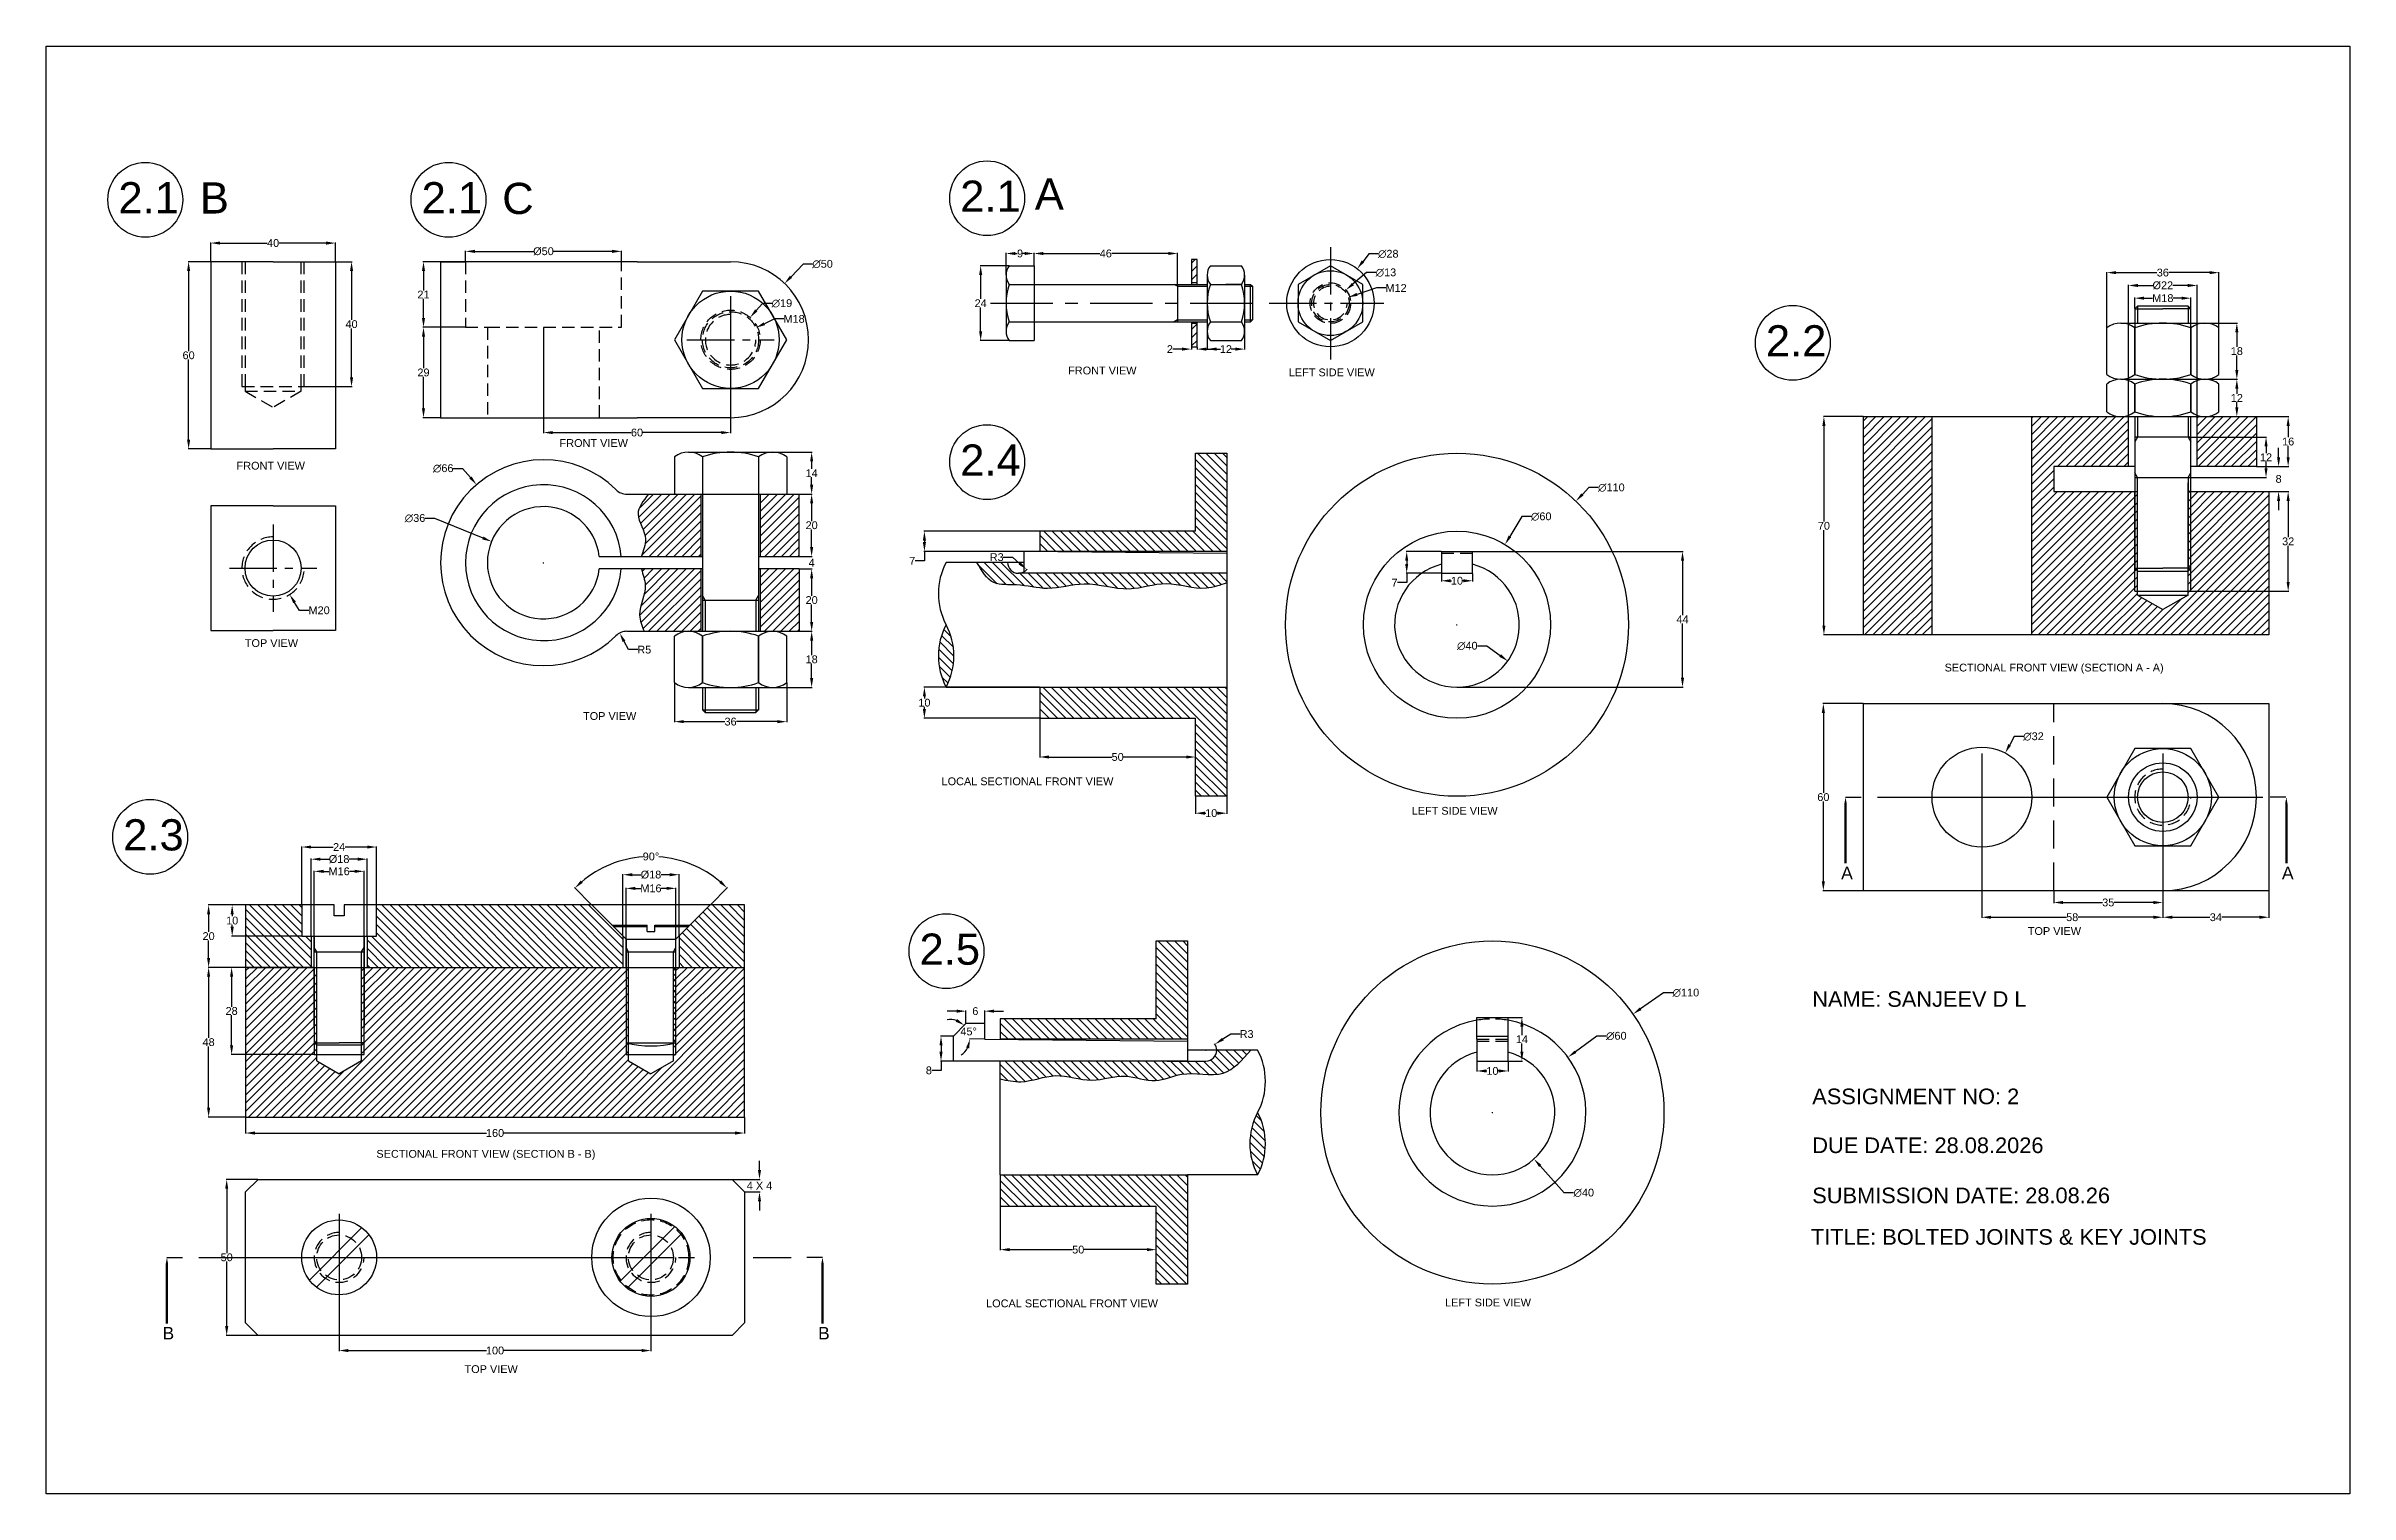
# Model space of a CAD drawing. Header units: inches. Extents: x 0 to 1898, y 0 to 464.
# Drawn here: x 1159 to 1898, y 0 to 464 of the extents above; entities that cross this region are included whole.
import ezdxf

# ---------------------------------------------------------------- set-up
doc = ezdxf.new("R2010")
doc.units = ezdxf.units.IN
doc.header["$LTSCALE"] = 8
doc.header["$MEASUREMENT"] = 0
for name, pattern in [('CENTER2', [28.575, 19.05, -3.175, 3.175, -3.175]), ('CENTERX2', [4, 2.5, -0.5, 0.5, -0.5]), ('DASHED', [0.75, 0.5, -0.25]), ('DASHED2', [0.375, 0.25, -0.125])]:
    doc.linetypes.add(name, pattern=pattern)
doc.styles.get("Standard").update_dxf_attribs({"font": 'arial.ttf'})
doc.dimstyles.get("Standard").update_dxf_attribs({"dimtxt": 2.5, "dimasz": 3, "dimexe": 0.18, "dimexo": 0.0625, "dimgap": 0.09, "dimtad": 0, "dimtih": 1, "dimtoh": 1, "dimdec": 0, "dimzin": 0, "dimdsep": 46, "dimtxsty": 'Standard', "dimcen": 0.09, "dimclrd": 3, "dimclre": 3, "dimclrt": 3, "dimadec": 0, "dimazin": 0, "dimtfac": 1, "dimtdec": 0, "dimtofl": 0, "dimtmove": 0, "dimatfit": 3, "dimfxl": 1, "dimtolj": 1, "dimtzin": 0, "dimarcsym": 0})
pattern_1 = [(135, (-341.2384, 26.4463), (-1.3258252, -1.3258252), [])]

msp = doc.modelspace()

# ---------------------------------------------------------------- texts
at = {"attachment_point": 1}
for s, width, gutter_width, heights, insert, char_height in [('2.1', 25.87837, 12.5, [0], (1452.39, 421.121), 10), ('A', 25.87837, 12.5, [0], (1476.314, 421.829), 10), ('2.1', 25.87837, 12.5, [0], (1182.437, 420.621), 10), ('B', 25.87837, 12.5, [0], (1208.569, 420.565), 10), ('2.1', 25.87837, 12.5, [0], (1279.679, 420.621), 10), ('C', 25.87837, 12.5, [0], (1305.522, 420.406), 10), ('2.2', 25.87837, 12.5, [0], (1710.739, 374.74), 10), ('{\\C3;FRONT VIEW}', 34.04494, 12.5, [0], (1487.006, 361.478), 2.5), ('{\\C3;LEFT SIDE VIEW}', 34.5331, 12.5, [0], (1557.766, 360.872), 2.5), ('{\\C3;FRONT VIEW}', 34.04494, 12.5, [0], (1323.916, 338.226), 2.5), ('2.4', 25.87837, 12.5, [0], (1452.39, 336.504), 10), ('{\\C3;FRONT VIEW}', 34.04494, 12.5, [0], (1220.337, 330.944), 2.5), ('{\\C3;TOP VIEW}', 19.99625, 12.5, [0], (1222.987, 274.074), 2.5), ('{\\C3;SECTIONAL FRONT VIEW (SECTION A - A)}', 73.25313, 12.5, [3.32], (1768.065, 266.22), 2.5), ('{\\C3;TOP VIEW}', 19.99625, 12.5, [0], (1331.442, 250.689), 2.5), ('{\\C3;LOCAL SECTIONAL FRONT VIEW}', 73.25313, 12.5, [3.32], (1446.417, 229.749), 2.5), ('2.3', 25.87837, 12.5, [0], (1183.987, 216.334), 10), ('{\\C3;LEFT SIDE VIEW}', 34.5331, 12.5, [0], (1597.176, 220.296), 2.5), ('2.5', 25.87837, 12.5, [0], (1439.342, 179.684), 10), ('{\\C3;TOP VIEW}', 19.99625, 12.5, [0], (1794.743, 181.744), 2.5), ('NAME: SANJEEV D L', 82.28489, 20.45, [2.08], (1725.626, 161.192), 5), ('ASSIGNMENT NO: 2', 69.08036, 20.45, [0], (1725.625, 129.972), 5), ('DUE DATE: 28.08.2026', 82.12971, 20.45, [0], (1725.625, 114.298), 5), ('{\\C3;SECTIONAL FRONT VIEW (SECTION B - B)}', 73.25313, 12.5, [3.32], (1265.177, 110.298), 2.5), ('SUBMISSION DATE: 28.08.26', 97.25415, 20.45, [0], (1725.625, 98.216), 5), ('TITLE: BOLTED JOINTS & KEY JOINTS', 130.34406, 20.45, [0], (1725.18, 84.914), 5), ('{\\C3;LOCAL SECTIONAL FRONT VIEW }', 73.25313, 12.5, [3.32], (1460.695, 62.349), 2.5), ('{\\C3;LEFT SIDE VIEW}', 34.5331, 12.5, [0], (1607.871, 62.633), 2.5), ('{\\C3;TOP VIEW}', 19.99625, 12.5, [0], (1293.447, 41.264), 2.5)]:
    msp.add_mtext_dynamic_manual_height_columns(s, width=width, gutter_width=gutter_width, heights=heights, dxfattribs=dict(at, insert=insert, char_height=char_height))
at = {"color": 1, "char_height": 4, "attachment_point": 3}
for s, insert in [('A', (1738.618, 201.121)), ('A', (1879.971, 201.121)), ('B', (1200.321, 53.541)), ('B', (1410.545, 53.541))]:
    msp.add_mtext_dynamic_manual_height_columns(s, width=5.39243, gutter_width=12.5, heights=[0], dxfattribs=dict(at, insert=insert))

# ---------------------------------------------------------------- blocks, each defined once
blk = doc.blocks.new('*D142')
at = {"color": 3, "linetype": 'Continuous', "lineweight": -2, "transparency": 16777216}
for p, q in [((1468.05, 393.82), (1458.77, 393.82)), ((1458.95, 390.82), (1458.95, 383.17)), ((1458.95, 372.82), (1458.95, 380.48)), ((1468.05, 369.82), (1458.77, 369.82))]:
    blk.add_line(p, q, dxfattribs=at)
at = {"color": 3, "linetype": 'Continuous', "transparency": 16777216}
for points in [[(1458.45, 390.82), (1459.45, 390.82), (1458.95, 393.82)], [(1458.45, 372.82), (1459.45, 372.82), (1458.95, 369.82)]]:
    blk.add_solid(points, dxfattribs=at)
at = {"layer": 'Defpoints', "color": 0, "linetype": 'Continuous', "transparency": 16777216}
for p in [(1468.11, 393.82), (1458.95, 369.82), (1468.11, 369.82)]:
    blk.add_point(p, dxfattribs=at)
at = {"color": 3, "linetype": 'Continuous', "transparency": 16777216, "insert": (1458.95, 381.82), "char_height": 2.5, "attachment_point": 5}
blk.add_mtext('\\A1;24', dxfattribs=at)
blk = doc.blocks.new('*D143')
at = {"color": 3, "linetype": 'Continuous', "lineweight": -2, "transparency": 16777216}
for p, q in [((1467.08, 390.89), (1467.08, 397.93)), ((1470.08, 397.75), (1470.67, 397.75)), ((1473.08, 397.75), (1472.49, 397.75)), ((1476.08, 393.89), (1476.08, 397.93))]:
    blk.add_line(p, q, dxfattribs=at)
at = {"color": 3, "linetype": 'Continuous', "transparency": 16777216}
for points in [[(1470.08, 398.25), (1470.08, 397.25), (1467.08, 397.75)], [(1473.08, 398.25), (1473.08, 397.25), (1476.08, 397.75)]]:
    blk.add_solid(points, dxfattribs=at)
at = {"layer": 'Defpoints', "color": 0, "linetype": 'Continuous', "transparency": 16777216}
for p in [(1476.08, 397.75), (1476.08, 393.82), (1467.08, 390.82)]:
    blk.add_point(p, dxfattribs=at)
at = {"color": 3, "linetype": 'Continuous', "transparency": 16777216, "insert": (1471.58, 397.75), "char_height": 2.5, "attachment_point": 5}
blk.add_mtext('\\A1;9', dxfattribs=at)
blk = doc.blocks.new('*D144')
at = {"color": 3, "linetype": 'Continuous', "lineweight": -2, "transparency": 16777216}
for p, q in [((1476.08, 393.89), (1476.08, 397.93)), ((1479.08, 397.75), (1497.15, 397.75)), ((1519.08, 397.75), (1501.01, 397.75)), ((1522.08, 387.89), (1522.08, 397.93))]:
    blk.add_line(p, q, dxfattribs=at)
at = {"color": 3, "linetype": 'Continuous', "transparency": 16777216}
for points in [[(1479.08, 398.25), (1479.08, 397.25), (1476.08, 397.75)], [(1519.08, 398.25), (1519.08, 397.25), (1522.08, 397.75)]]:
    blk.add_solid(points, dxfattribs=at)
at = {"layer": 'Defpoints', "color": 0, "linetype": 'Continuous', "transparency": 16777216}
for p in [(1476.08, 393.82), (1522.08, 397.75), (1522.08, 387.82)]:
    blk.add_point(p, dxfattribs=at)
at = {"color": 3, "linetype": 'Continuous', "transparency": 16777216, "insert": (1499.08, 397.75), "char_height": 2.5, "attachment_point": 5}
blk.add_mtext('\\A1;46', dxfattribs=at)
blk = doc.blocks.new('*D145')
at = {"color": 3, "linetype": 'Continuous', "lineweight": -2, "transparency": 16777216}
for p, q in [((1582.67, 391.62), (1578.35, 387.97)), ((1585.67, 391.62), (1582.67, 391.62)), ((1571.01, 381.82), (1571.19, 381.82)), ((1571.1, 381.73), (1571.1, 381.91))]:
    blk.add_line(p, q, dxfattribs=at)
at = {"color": 3, "linetype": 'Continuous', "transparency": 16777216}
blk.add_solid([(1578.03, 388.35), (1578.67, 387.58), (1576.06, 386.03)], dxfattribs=at)
at = {"layer": 'Defpoints', "color": 0, "linetype": 'Continuous', "transparency": 16777216}
for p in [(1576.06, 386.03), (1566.15, 377.62)]:
    blk.add_point(p, dxfattribs=at)
at = {"color": 3, "linetype": 'Continuous', "transparency": 16777216, "insert": (1588.91, 391.62), "char_height": 2.5, "attachment_point": 5}
blk.add_mtext('\\A1;∅13', dxfattribs=at)
blk = doc.blocks.new('*D146')
at = {"color": 3, "linetype": 'Continuous', "lineweight": -2, "transparency": 16777216}
for p, q in [((1585.89, 386.7), (1579.65, 384.64)), ((1588.89, 386.7), (1585.89, 386.7)), ((1571.01, 381.82), (1571.19, 381.82)), ((1571.1, 381.73), (1571.1, 381.91))]:
    blk.add_line(p, q, dxfattribs=at)
at = {"color": 3, "linetype": 'Continuous', "transparency": 16777216}
blk.add_solid([(1579.5, 385.11), (1579.81, 384.16), (1576.8, 383.7)], dxfattribs=at)
at = {"layer": 'Defpoints', "color": 0, "linetype": 'Continuous', "transparency": 16777216}
for p in [(1565.41, 379.95), (1576.8, 383.7)]:
    blk.add_point(p, dxfattribs=at)
at = {"color": 3, "linetype": 'Continuous', "transparency": 16777216, "insert": (1592.16, 386.7), "char_height": 2.5, "attachment_point": 5}
blk.add_mtext('\\A1;M12', dxfattribs=at)
blk = doc.blocks.new('*D147')
at = {"color": 3, "linetype": 'Continuous', "lineweight": -2, "transparency": 16777216}
for p, q in [((1583.4, 397.59), (1581.56, 395.23)), ((1586.4, 397.59), (1583.4, 397.59)), ((1571.01, 381.82), (1571.19, 381.82)), ((1571.1, 381.73), (1571.1, 381.91))]:
    blk.add_line(p, q, dxfattribs=at)
at = {"color": 3, "linetype": 'Continuous', "transparency": 16777216}
blk.add_solid([(1581.16, 395.54), (1581.95, 394.92), (1579.71, 392.86)], dxfattribs=at)
at = {"layer": 'Defpoints', "color": 0, "linetype": 'Continuous', "transparency": 16777216}
for p in [(1579.71, 392.86), (1562.5, 370.78)]:
    blk.add_point(p, dxfattribs=at)
at = {"color": 3, "linetype": 'Continuous', "transparency": 16777216, "insert": (1589.65, 397.59), "char_height": 2.5, "attachment_point": 5}
blk.add_mtext('\\A1;∅28', dxfattribs=at)
blk = doc.blocks.new('*D148')
at = {"color": 3, "linetype": 'Continuous', "lineweight": -2, "transparency": 16777216}
for p, q in [((1212.05, 395.15), (1212.05, 401.27)), ((1215.05, 401.09), (1230.12, 401.09)), ((1249.05, 401.09), (1233.97, 401.09)), ((1252.05, 395.15), (1252.05, 401.27))]:
    blk.add_line(p, q, dxfattribs=at)
at = {"color": 3, "linetype": 'Continuous', "transparency": 16777216}
for points in [[(1215.05, 401.59), (1215.05, 400.59), (1212.05, 401.09)], [(1249.05, 401.59), (1249.05, 400.59), (1252.05, 401.09)]]:
    blk.add_solid(points, dxfattribs=at)
at = {"layer": 'Defpoints', "color": 0, "linetype": 'Continuous', "transparency": 16777216}
for p in [(1252.05, 401.09), (1212.05, 395.09), (1252.05, 395.09)]:
    blk.add_point(p, dxfattribs=at)
at = {"color": 3, "linetype": 'Continuous', "transparency": 16777216, "insert": (1232.05, 401.09), "char_height": 2.5, "attachment_point": 5}
blk.add_mtext('\\A1;40', dxfattribs=at)
blk = doc.blocks.new('*D149')
at = {"color": 3, "linetype": 'Continuous', "lineweight": -2, "transparency": 16777216}
for p, q in [((1211.98, 395.09), (1204.78, 395.09)), ((1204.96, 392.09), (1204.96, 366.45)), ((1204.96, 338.09), (1204.96, 363.72)), ((1211.98, 335.09), (1204.78, 335.09))]:
    blk.add_line(p, q, dxfattribs=at)
at = {"color": 3, "linetype": 'Continuous', "transparency": 16777216}
for points in [[(1204.46, 392.09), (1205.46, 392.09), (1204.96, 395.09)], [(1204.46, 338.09), (1205.46, 338.09), (1204.96, 335.09)]]:
    blk.add_solid(points, dxfattribs=at)
at = {"layer": 'Defpoints', "color": 0, "linetype": 'Continuous', "transparency": 16777216}
for p in [(1212.05, 395.09), (1204.96, 335.09), (1212.05, 335.09)]:
    blk.add_point(p, dxfattribs=at)
at = {"color": 3, "linetype": 'Continuous', "transparency": 16777216, "insert": (1204.96, 365.09), "char_height": 2.5, "attachment_point": 5}
blk.add_mtext('\\A1;60', dxfattribs=at)
blk = doc.blocks.new('*D150')
at = {"color": 3, "linetype": 'Continuous', "lineweight": -2, "transparency": 16777216}
for p, q in [((1242.11, 395.09), (1257.39, 395.09)), ((1257.21, 392.09), (1257.21, 376.45)), ((1257.21, 358.09), (1257.21, 373.72)), ((1242.11, 355.09), (1257.39, 355.09))]:
    blk.add_line(p, q, dxfattribs=at)
at = {"color": 3, "linetype": 'Continuous', "transparency": 16777216}
for points in [[(1256.71, 392.09), (1257.71, 392.09), (1257.21, 395.09)], [(1256.71, 358.09), (1257.71, 358.09), (1257.21, 355.09)]]:
    blk.add_solid(points, dxfattribs=at)
at = {"layer": 'Defpoints', "color": 0, "linetype": 'Continuous', "transparency": 16777216}
for p in [(1242.05, 395.09), (1257.21, 395.09), (1242.05, 355.09)]:
    blk.add_point(p, dxfattribs=at)
at = {"color": 3, "linetype": 'Continuous', "transparency": 16777216, "insert": (1257.21, 375.09), "char_height": 2.5, "attachment_point": 5}
blk.add_mtext('\\A1;40', dxfattribs=at)
blk = doc.blocks.new('*D151')
at = {"color": 3, "linetype": 'Continuous', "lineweight": -2, "transparency": 16777216}
for p, q in [((1523.53, 367.09), (1520.53, 367.09)), ((1526.53, 367.76), (1526.53, 366.91)), ((1528.33, 367.76), (1528.33, 366.91)), ((1531.33, 367.09), (1534.33, 367.09))]:
    blk.add_line(p, q, dxfattribs=at)
at = {"color": 3, "linetype": 'Continuous', "transparency": 16777216}
for points in [[(1523.53, 367.59), (1523.53, 366.59), (1526.53, 367.09)], [(1531.33, 367.59), (1531.33, 366.59), (1528.33, 367.09)]]:
    blk.add_solid(points, dxfattribs=at)
at = {"layer": 'Defpoints', "color": 0, "linetype": 'Continuous', "transparency": 16777216}
for p in [(1526.53, 367.82), (1526.53, 367.09), (1528.33, 367.82)]:
    blk.add_point(p, dxfattribs=at)
at = {"color": 3, "linetype": 'Continuous', "transparency": 16777216, "insert": (1519.62, 367.09), "char_height": 2.5, "attachment_point": 5}
blk.add_mtext('\\A1;2', dxfattribs=at)
blk = doc.blocks.new('*D152')
at = {"color": 3, "linetype": 'Continuous', "lineweight": -2, "transparency": 16777216}
for p, q in [((1531.58, 372.76), (1531.58, 366.91)), ((1543.58, 372.76), (1543.58, 366.91)), ((1534.58, 367.09), (1535.83, 367.09)), ((1540.58, 367.09), (1539.33, 367.09))]:
    blk.add_line(p, q, dxfattribs=at)
at = {"color": 3, "linetype": 'Continuous', "transparency": 16777216}
for points in [[(1534.58, 367.59), (1534.58, 366.59), (1531.58, 367.09)], [(1540.58, 367.59), (1540.58, 366.59), (1543.58, 367.09)]]:
    blk.add_solid(points, dxfattribs=at)
at = {"layer": 'Defpoints', "color": 0, "linetype": 'Continuous', "transparency": 16777216}
for p in [(1531.58, 372.82), (1543.58, 372.82), (1543.58, 367.09)]:
    blk.add_point(p, dxfattribs=at)
at = {"color": 3, "linetype": 'Continuous', "transparency": 16777216, "insert": (1537.58, 367.09), "char_height": 2.5, "attachment_point": 5}
blk.add_mtext('\\A1;12', dxfattribs=at)
blk = doc.blocks.new('*D153')
at = {"color": 3, "linetype": 'Continuous', "lineweight": -2, "transparency": 16777216}
for p, q in [((1388.96, 381.75), (1386.99, 379.49)), ((1391.96, 381.75), (1388.96, 381.75)), ((1378.66, 370.09), (1378.84, 370.09)), ((1378.75, 370), (1378.75, 370.18))]:
    blk.add_line(p, q, dxfattribs=at)
at = {"color": 3, "linetype": 'Continuous', "transparency": 16777216}
blk.add_solid([(1386.61, 379.82), (1387.36, 379.16), (1385.01, 377.23)], dxfattribs=at)
at = {"layer": 'Defpoints', "color": 0, "linetype": 'Continuous', "transparency": 16777216}
for p in [(1385.01, 377.23), (1372.49, 362.94)]:
    blk.add_point(p, dxfattribs=at)
at = {"color": 3, "linetype": 'Continuous', "transparency": 16777216, "insert": (1395.21, 381.75), "char_height": 2.5, "attachment_point": 5}
blk.add_mtext('\\A1;∅19', dxfattribs=at)
blk = doc.blocks.new('*D154')
at = {"color": 3, "linetype": 'Continuous', "lineweight": -2, "transparency": 16777216}
for p, q in [((1378.66, 370.09), (1378.84, 370.09)), ((1378.75, 370), (1378.75, 370.18)), ((1392.84, 376.77), (1389.59, 375.23)), ((1395.84, 376.77), (1392.84, 376.77))]:
    blk.add_line(p, q, dxfattribs=at)
at = {"color": 3, "linetype": 'Continuous', "transparency": 16777216}
blk.add_solid([(1389.38, 375.68), (1389.81, 374.78), (1386.88, 373.94)], dxfattribs=at)
at = {"layer": 'Defpoints', "color": 0, "linetype": 'Continuous', "transparency": 16777216}
for p in [(1386.88, 373.94), (1370.62, 366.23)]:
    blk.add_point(p, dxfattribs=at)
at = {"color": 3, "linetype": 'Continuous', "transparency": 16777216, "insert": (1399.12, 376.77), "char_height": 2.5, "attachment_point": 5}
blk.add_mtext('\\A1;M18', dxfattribs=at)
blk = doc.blocks.new('*D155')
at = {"color": 3, "linetype": 'Continuous', "lineweight": -2, "transparency": 16777216}
for p, q in [((1289.84, 328.82), (1292.84, 328.82)), ((1292.84, 328.82), (1295.33, 325.92)), ((1318.66, 298.59), (1318.84, 298.59)), ((1318.75, 298.5), (1318.75, 298.68))]:
    blk.add_line(p, q, dxfattribs=at)
at = {"color": 3, "linetype": 'Continuous', "transparency": 16777216}
blk.add_solid([(1295.71, 326.25), (1294.95, 325.6), (1297.28, 323.65)], dxfattribs=at)
at = {"layer": 'Defpoints', "color": 0, "linetype": 'Continuous', "transparency": 16777216}
for p in [(1297.28, 323.65), (1340.22, 273.53)]:
    blk.add_point(p, dxfattribs=at)
at = {"color": 3, "linetype": 'Continuous', "transparency": 16777216, "insert": (1286.6, 328.82), "char_height": 2.5, "attachment_point": 5}
blk.add_mtext('\\A1;∅66', dxfattribs=at)
blk = doc.blocks.new('*D156')
at = {"color": 3, "linetype": 'Continuous', "lineweight": -2, "transparency": 16777216}
for p, q in [((1280.8, 312.86), (1283.8, 312.86)), ((1283.8, 312.86), (1299.31, 306.53)), ((1318.66, 298.59), (1318.84, 298.59)), ((1318.75, 298.5), (1318.75, 298.68))]:
    blk.add_line(p, q, dxfattribs=at)
at = {"color": 3, "linetype": 'Continuous', "transparency": 16777216}
blk.add_solid([(1299.5, 306.99), (1299.12, 306.06), (1302.09, 305.39)], dxfattribs=at)
at = {"layer": 'Defpoints', "color": 0, "linetype": 'Continuous', "transparency": 16777216}
for p in [(1302.09, 305.39), (1335.42, 291.78)]:
    blk.add_point(p, dxfattribs=at)
at = {"color": 3, "linetype": 'Continuous', "transparency": 16777216, "insert": (1277.56, 312.86), "char_height": 2.5, "attachment_point": 5}
blk.add_mtext('\\A1;∅36', dxfattribs=at)
blk = doc.blocks.new('*D157')
at = {"color": 3, "linetype": 'Continuous', "lineweight": -2, "transparency": 16777216}
for p, q in [((1360.75, 260.08), (1360.75, 247.45)), ((1396.75, 260.08), (1396.75, 247.45)), ((1363.75, 247.63), (1376.87, 247.63)), ((1393.75, 247.63), (1380.63, 247.63))]:
    blk.add_line(p, q, dxfattribs=at)
at = {"color": 3, "linetype": 'Continuous', "transparency": 16777216}
for points in [[(1363.75, 248.13), (1363.75, 247.13), (1360.75, 247.63)], [(1393.75, 248.13), (1393.75, 247.13), (1396.75, 247.63)]]:
    blk.add_solid(points, dxfattribs=at)
at = {"layer": 'Defpoints', "color": 0, "linetype": 'Continuous', "transparency": 16777216}
for p in [(1360.75, 260.15), (1396.75, 260.15), (1396.75, 247.63)]:
    blk.add_point(p, dxfattribs=at)
at = {"color": 3, "linetype": 'Continuous', "transparency": 16777216, "insert": (1378.75, 247.63), "char_height": 2.5, "attachment_point": 5}
blk.add_mtext('\\A1;36', dxfattribs=at)
blk = doc.blocks.new('*D158')
at = {"color": 3, "linetype": 'Continuous', "lineweight": -2, "transparency": 16777216}
for p, q in [((1392.31, 276.6), (1404.93, 276.6)), ((1404.75, 273.6), (1404.75, 268.97)), ((1404.75, 261.6), (1404.75, 266.24)), ((1392.31, 258.6), (1404.93, 258.6))]:
    blk.add_line(p, q, dxfattribs=at)
at = {"color": 3, "linetype": 'Continuous', "transparency": 16777216}
for points in [[(1404.25, 273.6), (1405.25, 273.6), (1404.75, 276.6)], [(1404.25, 261.6), (1405.25, 261.6), (1404.75, 258.6)]]:
    blk.add_solid(points, dxfattribs=at)
at = {"layer": 'Defpoints', "color": 0, "linetype": 'Continuous', "transparency": 16777216}
for p in [(1392.25, 276.6), (1404.75, 276.6), (1392.25, 258.6)]:
    blk.add_point(p, dxfattribs=at)
at = {"color": 3, "linetype": 'Continuous', "transparency": 16777216, "insert": (1404.75, 267.6), "char_height": 2.5, "attachment_point": 5}
blk.add_mtext('\\A1;18', dxfattribs=at)
blk = doc.blocks.new('*D159')
at = {"color": 3, "linetype": 'Continuous', "lineweight": -2, "transparency": 16777216}
for p, q in [((1400.81, 296.59), (1404.93, 296.59)), ((1404.75, 293.59), (1404.75, 287.96)), ((1404.75, 279.6), (1404.75, 285.23)), ((1400.81, 276.6), (1404.93, 276.6))]:
    blk.add_line(p, q, dxfattribs=at)
at = {"color": 3, "linetype": 'Continuous', "transparency": 16777216}
for points in [[(1404.25, 293.59), (1405.25, 293.59), (1404.75, 296.59)], [(1404.25, 279.6), (1405.25, 279.6), (1404.75, 276.6)]]:
    blk.add_solid(points, dxfattribs=at)
at = {"layer": 'Defpoints', "color": 0, "linetype": 'Continuous', "transparency": 16777216}
for p in [(1400.75, 296.59), (1400.75, 276.6), (1404.75, 276.6)]:
    blk.add_point(p, dxfattribs=at)
at = {"color": 3, "linetype": 'Continuous', "transparency": 16777216, "insert": (1404.75, 286.6), "char_height": 2.5, "attachment_point": 5}
blk.add_mtext('\\A1;20', dxfattribs=at)
blk = doc.blocks.new('*D160')
at = {"color": 3, "linetype": 'Continuous', "lineweight": -2, "transparency": 16777216}
for p, q in [((1400.81, 320.59), (1404.93, 320.59)), ((1404.75, 317.59), (1404.75, 311.95)), ((1404.75, 303.59), (1404.75, 309.22)), ((1400.81, 300.59), (1404.93, 300.59))]:
    blk.add_line(p, q, dxfattribs=at)
at = {"color": 3, "linetype": 'Continuous', "transparency": 16777216}
for points in [[(1404.25, 317.59), (1405.25, 317.59), (1404.75, 320.59)], [(1404.25, 303.59), (1405.25, 303.59), (1404.75, 300.59)]]:
    blk.add_solid(points, dxfattribs=at)
at = {"layer": 'Defpoints', "color": 0, "linetype": 'Continuous', "transparency": 16777216}
for p in [(1400.75, 320.59), (1404.75, 320.59), (1400.75, 300.59)]:
    blk.add_point(p, dxfattribs=at)
at = {"color": 3, "linetype": 'Continuous', "transparency": 16777216, "insert": (1404.75, 310.59), "char_height": 2.5, "attachment_point": 5}
blk.add_mtext('\\A1;20', dxfattribs=at)
blk = doc.blocks.new('*D161')
at = {"color": 3, "linetype": 'Continuous', "lineweight": -2, "transparency": 16777216}
for p, q in [((1392.31, 334.07), (1404.93, 334.07)), ((1404.75, 331.07), (1404.75, 328.67)), ((1404.75, 323.57), (1404.75, 325.98)), ((1396.81, 320.57), (1404.93, 320.57))]:
    blk.add_line(p, q, dxfattribs=at)
at = {"color": 3, "linetype": 'Continuous', "transparency": 16777216}
for points in [[(1404.25, 331.07), (1405.25, 331.07), (1404.75, 334.07)], [(1404.25, 323.57), (1405.25, 323.57), (1404.75, 320.57)]]:
    blk.add_solid(points, dxfattribs=at)
at = {"layer": 'Defpoints', "color": 0, "linetype": 'Continuous', "transparency": 16777216}
for p in [(1392.25, 334.07), (1396.75, 320.57), (1404.75, 320.57)]:
    blk.add_point(p, dxfattribs=at)
at = {"color": 3, "linetype": 'Continuous', "transparency": 16777216, "insert": (1404.75, 327.32), "char_height": 2.5, "attachment_point": 5}
blk.add_mtext('\\A1;14', dxfattribs=at)
blk = doc.blocks.new('*D162')
at = {"color": 3, "linetype": 'Continuous', "lineweight": -2, "transparency": 16777216}
for p, q in [((1293.75, 395.15), (1293.75, 398.61)), ((1296.75, 398.43), (1315.51, 398.43)), ((1340.75, 398.43), (1321.99, 398.43)), ((1343.75, 395.15), (1343.75, 398.61))]:
    blk.add_line(p, q, dxfattribs=at)
at = {"color": 3, "linetype": 'Continuous', "transparency": 16777216}
for points in [[(1296.75, 398.93), (1296.75, 397.93), (1293.75, 398.43)], [(1340.75, 398.93), (1340.75, 397.93), (1343.75, 398.43)]]:
    blk.add_solid(points, dxfattribs=at)
at = {"layer": 'Defpoints', "color": 0, "linetype": 'Continuous', "transparency": 16777216}
for p in [(1293.75, 395.09), (1343.75, 398.43), (1343.75, 395.09)]:
    blk.add_point(p, dxfattribs=at)
at = {"color": 3, "linetype": 'Continuous', "transparency": 16777216, "insert": (1318.75, 398.43), "char_height": 2.5, "attachment_point": 5}
blk.add_mtext('\\A1;%%C50', dxfattribs=at)
blk = doc.blocks.new('*D163')
at = {"color": 3, "linetype": 'Continuous', "lineweight": -2, "transparency": 16777216}
for p, q in [((1318.75, 374.03), (1318.75, 340.14)), ((1378.75, 370.03), (1378.75, 340.14)), ((1321.75, 340.32), (1346.87, 340.32)), ((1375.75, 340.32), (1350.63, 340.32))]:
    blk.add_line(p, q, dxfattribs=at)
at = {"color": 3, "linetype": 'Continuous', "transparency": 16777216}
for points in [[(1321.75, 340.82), (1321.75, 339.82), (1318.75, 340.32)], [(1375.75, 340.82), (1375.75, 339.82), (1378.75, 340.32)]]:
    blk.add_solid(points, dxfattribs=at)
at = {"layer": 'Defpoints', "color": 0, "linetype": 'Continuous', "transparency": 16777216}
for p in [(1318.75, 374.09), (1378.75, 370.09), (1318.75, 340.32)]:
    blk.add_point(p, dxfattribs=at)
at = {"color": 3, "linetype": 'Continuous', "transparency": 16777216, "insert": (1348.75, 340.32), "char_height": 2.5, "attachment_point": 5}
blk.add_mtext('\\A1;60', dxfattribs=at)
blk = doc.blocks.new('*D164')
at = {"color": 3, "linetype": 'Continuous', "lineweight": -2, "transparency": 16777216}
for p, q in [((1402.02, 394.35), (1398.13, 390.3)), ((1405.02, 394.35), (1402.02, 394.35)), ((1378.66, 370.09), (1378.84, 370.09)), ((1378.75, 370), (1378.75, 370.18))]:
    blk.add_line(p, q, dxfattribs=at)
at = {"color": 3, "linetype": 'Continuous', "transparency": 16777216}
blk.add_solid([(1397.77, 390.64), (1398.49, 389.95), (1396.05, 388.13)], dxfattribs=at)
at = {"layer": 'Defpoints', "color": 0, "linetype": 'Continuous', "transparency": 16777216}
for p in [(1396.05, 388.13), (1361.45, 352.05)]:
    blk.add_point(p, dxfattribs=at)
at = {"color": 3, "linetype": 'Continuous', "transparency": 16777216, "insert": (1408.25, 394.35), "char_height": 2.5, "attachment_point": 5}
blk.add_mtext('\\A1;∅50', dxfattribs=at)
blk = doc.blocks.new('*D165')
at = {"color": 3, "linetype": 'Continuous', "lineweight": -2, "transparency": 16777216}
for p, q in [((1293.69, 395.09), (1280.1, 395.09)), ((1280.28, 392.09), (1280.28, 385.93)), ((1280.28, 377.09), (1280.28, 383.24)), ((1293.69, 374.09), (1280.1, 374.09))]:
    blk.add_line(p, q, dxfattribs=at)
at = {"color": 3, "linetype": 'Continuous', "transparency": 16777216}
for points in [[(1279.78, 392.09), (1280.78, 392.09), (1280.28, 395.09)], [(1279.78, 377.09), (1280.78, 377.09), (1280.28, 374.09)]]:
    blk.add_solid(points, dxfattribs=at)
at = {"layer": 'Defpoints', "color": 0, "linetype": 'Continuous', "transparency": 16777216}
for p in [(1293.75, 395.09), (1280.28, 374.09), (1293.75, 374.09)]:
    blk.add_point(p, dxfattribs=at)
at = {"color": 3, "linetype": 'Continuous', "transparency": 16777216, "insert": (1280.28, 384.59), "char_height": 2.5, "attachment_point": 5}
blk.add_mtext('\\A1;21', dxfattribs=at)
blk = doc.blocks.new('*D166')
at = {"color": 3, "linetype": 'Continuous', "lineweight": -2, "transparency": 16777216}
for p, q in [((1285.69, 374.09), (1280.1, 374.09)), ((1280.28, 371.09), (1280.28, 360.95)), ((1280.28, 348.09), (1280.28, 358.22)), ((1285.69, 345.09), (1280.1, 345.09))]:
    blk.add_line(p, q, dxfattribs=at)
at = {"color": 3, "linetype": 'Continuous', "transparency": 16777216}
for points in [[(1279.78, 371.09), (1280.78, 371.09), (1280.28, 374.09)], [(1279.78, 348.09), (1280.78, 348.09), (1280.28, 345.09)]]:
    blk.add_solid(points, dxfattribs=at)
at = {"layer": 'Defpoints', "color": 0, "linetype": 'Continuous', "transparency": 16777216}
for p in [(1280.28, 374.09), (1285.75, 374.09), (1285.75, 345.09)]:
    blk.add_point(p, dxfattribs=at)
at = {"color": 3, "linetype": 'Continuous', "transparency": 16777216, "insert": (1280.28, 359.59), "char_height": 2.5, "attachment_point": 5}
blk.add_mtext('\\A1;29', dxfattribs=at)
blk = doc.blocks.new('*D167')
at = {"color": 3, "linetype": 'Continuous', "lineweight": -2, "transparency": 16777216}
for p, q in [((1345.97, 270.72), (1344.58, 273.38)), ((1348.97, 270.72), (1345.97, 270.72))]:
    blk.add_line(p, q, dxfattribs=at)
at = {"color": 3, "linetype": 'Continuous', "transparency": 16777216}
blk.add_solid([(1345.03, 273.61), (1344.14, 273.15), (1343.2, 276.04)], dxfattribs=at)
at = {"layer": 'Defpoints', "color": 0, "linetype": 'Continuous', "transparency": 16777216}
for p in [(1343.2, 276.04), (1345.5, 271.6)]:
    blk.add_point(p, dxfattribs=at)
at = {"color": 3, "linetype": 'Continuous', "transparency": 16777216, "insert": (1351.08, 270.72), "char_height": 2.5, "attachment_point": 5}
blk.add_mtext('\\A1;R5', dxfattribs=at)
blk = doc.blocks.new('*D168')
at = {"color": 3, "linetype": 'Continuous', "lineweight": -2, "transparency": 16777216}
for p, q in [((1231.96, 296.88), (1232.14, 296.88)), ((1232.05, 296.79), (1232.05, 296.97)), ((1240.54, 283.32), (1238.95, 285.86)), ((1243.54, 283.32), (1240.54, 283.32))]:
    blk.add_line(p, q, dxfattribs=at)
at = {"color": 3, "linetype": 'Continuous', "transparency": 16777216}
blk.add_solid([(1239.37, 286.12), (1238.52, 285.59), (1237.36, 288.4)], dxfattribs=at)
at = {"layer": 'Defpoints', "color": 0, "linetype": 'Continuous', "transparency": 16777216}
for p in [(1232.05, 296.88), (1237.36, 288.4)]:
    blk.add_point(p, dxfattribs=at)
at = {"color": 3, "linetype": 'Continuous', "transparency": 16777216, "insert": (1246.81, 283.32), "char_height": 2.5, "attachment_point": 5}
blk.add_mtext('\\A1;M20', dxfattribs=at)
blk = doc.blocks.new('*D169')
at = {"color": 3, "linetype": 'Continuous', "lineweight": -2, "transparency": 16777216}
for p, q in [((1404.75, 303.59), (1404.75, 306.59)), ((1400.81, 300.59), (1404.93, 300.59)), ((1400.81, 296.59), (1404.93, 296.59)), ((1404.75, 293.59), (1404.75, 290.59))]:
    blk.add_line(p, q, dxfattribs=at)
at = {"color": 3, "linetype": 'Continuous', "transparency": 16777216}
for points in [[(1404.25, 303.59), (1405.25, 303.59), (1404.75, 300.59)], [(1404.25, 293.59), (1405.25, 293.59), (1404.75, 296.59)]]:
    blk.add_solid(points, dxfattribs=at)
at = {"layer": 'Defpoints', "color": 0, "linetype": 'Continuous', "transparency": 16777216}
for p in [(1400.75, 300.59), (1400.75, 296.59), (1404.75, 300.59)]:
    blk.add_point(p, dxfattribs=at)
at = {"color": 3, "linetype": 'Continuous', "transparency": 16777216, "insert": (1404.75, 298.59), "char_height": 2.5, "attachment_point": 5}
blk.add_mtext('\\A1;4', dxfattribs=at)
blk = doc.blocks.new('*D170')
at = {"color": 3, "linetype": 'Continuous', "lineweight": -2, "transparency": 16777216}
for p, q in [((1741.97, 345.43), (1729.18, 345.43)), ((1729.36, 342.43), (1729.36, 311.8)), ((1729.36, 278.43), (1729.36, 309.06)), ((1741.97, 275.43), (1729.18, 275.43))]:
    blk.add_line(p, q, dxfattribs=at)
at = {"color": 3, "linetype": 'Continuous', "transparency": 16777216}
for points in [[(1728.86, 342.43), (1729.86, 342.43), (1729.36, 345.43)], [(1728.86, 278.43), (1729.86, 278.43), (1729.36, 275.43)]]:
    blk.add_solid(points, dxfattribs=at)
at = {"layer": 'Defpoints', "color": 0, "linetype": 'Continuous', "transparency": 16777216}
for p in [(1742.04, 345.43), (1729.36, 275.43), (1742.04, 275.43)]:
    blk.add_point(p, dxfattribs=at)
at = {"color": 3, "linetype": 'Continuous', "transparency": 16777216, "insert": (1729.36, 310.43), "char_height": 2.5, "attachment_point": 5}
blk.add_mtext('\\A1;70', dxfattribs=at)
blk = doc.blocks.new('*D171')
at = {"color": 3, "linetype": 'Continuous', "lineweight": -2, "transparency": 16777216}
for p, q in [((1741.97, 253.43), (1729, 253.43)), ((1729.18, 250.43), (1729.18, 224.8)), ((1729.18, 196.43), (1729.18, 222.06)), ((1741.97, 193.43), (1729, 193.43))]:
    blk.add_line(p, q, dxfattribs=at)
at = {"color": 3, "linetype": 'Continuous', "transparency": 16777216}
for points in [[(1728.68, 250.43), (1729.68, 250.43), (1729.18, 253.43)], [(1728.68, 196.43), (1729.68, 196.43), (1729.18, 193.43)]]:
    blk.add_solid(points, dxfattribs=at)
at = {"layer": 'Defpoints', "color": 0, "linetype": 'Continuous', "transparency": 16777216}
for p in [(1742.04, 253.43), (1729.18, 193.43), (1742.04, 193.43)]:
    blk.add_point(p, dxfattribs=at)
at = {"color": 3, "linetype": 'Continuous', "transparency": 16777216, "insert": (1729.18, 223.43), "char_height": 2.5, "attachment_point": 5}
blk.add_mtext('\\A1;60', dxfattribs=at)
blk = doc.blocks.new('*D172')
at = {"color": 3, "linetype": 'Continuous', "lineweight": -2, "transparency": 16777216}
for p, q in [((1790.33, 242.87), (1788.93, 240.22)), ((1793.33, 242.87), (1790.33, 242.87)), ((1779.95, 223.43), (1780.13, 223.43)), ((1780.04, 223.34), (1780.04, 223.52))]:
    blk.add_line(p, q, dxfattribs=at)
at = {"color": 3, "linetype": 'Continuous', "transparency": 16777216}
blk.add_solid([(1788.49, 240.45), (1789.37, 239.99), (1787.52, 237.57)], dxfattribs=at)
at = {"layer": 'Defpoints', "color": 0, "linetype": 'Continuous', "transparency": 16777216}
for p in [(1787.52, 237.57), (1772.55, 209.29)]:
    blk.add_point(p, dxfattribs=at)
at = {"color": 3, "linetype": 'Continuous', "transparency": 16777216, "insert": (1796.56, 242.87), "char_height": 2.5, "attachment_point": 5}
blk.add_mtext('\\A1;∅32', dxfattribs=at)
blk = doc.blocks.new('*D173')
at = {"color": 3, "linetype": 'Continuous', "lineweight": -2, "transparency": 16777216}
for p, q in [((1779.95, 223.37), (1779.95, 184.73)), ((1838.04, 223.37), (1838.04, 184.73)), ((1782.95, 184.91), (1807.11, 184.91)), ((1835.04, 184.91), (1810.87, 184.91))]:
    blk.add_line(p, q, dxfattribs=at)
at = {"color": 3, "linetype": 'Continuous', "transparency": 16777216}
for points in [[(1782.95, 185.41), (1782.95, 184.41), (1779.95, 184.91)], [(1835.04, 185.41), (1835.04, 184.41), (1838.04, 184.91)]]:
    blk.add_solid(points, dxfattribs=at)
at = {"layer": 'Defpoints', "color": 0, "linetype": 'Continuous', "transparency": 16777216}
for p in [(1779.95, 223.43), (1838.04, 223.43), (1838.04, 184.91)]:
    blk.add_point(p, dxfattribs=at)
at = {"color": 3, "linetype": 'Continuous', "transparency": 16777216, "insert": (1808.99, 184.91), "char_height": 2.5, "attachment_point": 5}
blk.add_mtext('\\A1;58', dxfattribs=at)
blk = doc.blocks.new('*D174')
at = {"color": 3, "linetype": 'Continuous', "lineweight": -2, "transparency": 16777216}
for p, q in [((1803.04, 193.37), (1803.04, 189.46)), ((1838.04, 193.37), (1838.04, 189.46)), ((1806.04, 189.64), (1818.65, 189.64)), ((1835.04, 189.64), (1822.43, 189.64))]:
    blk.add_line(p, q, dxfattribs=at)
at = {"color": 3, "linetype": 'Continuous', "transparency": 16777216}
for points in [[(1806.04, 190.14), (1806.04, 189.14), (1803.04, 189.64)], [(1835.04, 190.14), (1835.04, 189.14), (1838.04, 189.64)]]:
    blk.add_solid(points, dxfattribs=at)
at = {"layer": 'Defpoints', "color": 0, "linetype": 'Continuous', "transparency": 16777216}
for p in [(1803.04, 193.43), (1838.04, 193.43), (1838.04, 189.64)]:
    blk.add_point(p, dxfattribs=at)
at = {"color": 3, "linetype": 'Continuous', "transparency": 16777216, "insert": (1820.54, 189.64), "char_height": 2.5, "attachment_point": 5}
blk.add_mtext('\\A1;35', dxfattribs=at)
blk = doc.blocks.new('*D175')
at = {"color": 3, "linetype": 'Continuous', "lineweight": -2, "transparency": 16777216}
for p, q in [((1838.04, 193.37), (1838.04, 184.73)), ((1872.04, 193.37), (1872.04, 184.73)), ((1841.04, 184.91), (1853.16, 184.91)), ((1869.04, 184.91), (1856.91, 184.91))]:
    blk.add_line(p, q, dxfattribs=at)
at = {"color": 3, "linetype": 'Continuous', "transparency": 16777216}
for points in [[(1841.04, 185.41), (1841.04, 184.41), (1838.04, 184.91)], [(1869.04, 185.41), (1869.04, 184.41), (1872.04, 184.91)]]:
    blk.add_solid(points, dxfattribs=at)
at = {"layer": 'Defpoints', "color": 0, "linetype": 'Continuous', "transparency": 16777216}
for p in [(1838.04, 193.43), (1872.04, 193.43), (1838.04, 184.91)]:
    blk.add_point(p, dxfattribs=at)
at = {"color": 3, "linetype": 'Continuous', "transparency": 16777216, "insert": (1855.04, 184.91), "char_height": 2.5, "attachment_point": 5}
blk.add_mtext('\\A1;34', dxfattribs=at)
blk = doc.blocks.new('*D176')
at = {"color": 3, "linetype": 'Continuous', "lineweight": -2, "transparency": 16777216}
for p, q in [((1851.6, 375.43), (1861.95, 375.43)), ((1861.77, 372.43), (1861.77, 367.8)), ((1861.77, 360.43), (1861.77, 365.06)), ((1851.6, 357.43), (1861.95, 357.43))]:
    blk.add_line(p, q, dxfattribs=at)
at = {"color": 3, "linetype": 'Continuous', "transparency": 16777216}
for points in [[(1861.27, 372.43), (1862.27, 372.43), (1861.77, 375.43)], [(1861.27, 360.43), (1862.27, 360.43), (1861.77, 357.43)]]:
    blk.add_solid(points, dxfattribs=at)
at = {"layer": 'Defpoints', "color": 0, "linetype": 'Continuous', "transparency": 16777216}
for p in [(1851.54, 375.43), (1851.54, 357.43), (1861.77, 357.43)]:
    blk.add_point(p, dxfattribs=at)
at = {"color": 3, "linetype": 'Continuous', "transparency": 16777216, "insert": (1861.77, 366.43), "char_height": 2.5, "attachment_point": 5}
blk.add_mtext('\\A1;18', dxfattribs=at)
blk = doc.blocks.new('*D177')
at = {"color": 3, "linetype": 'Continuous', "lineweight": -2, "transparency": 16777216}
for p, q in [((1851.6, 357.43), (1861.95, 357.43)), ((1861.77, 354.43), (1861.77, 352.77)), ((1861.77, 348.43), (1861.77, 350.08)), ((1851.6, 345.43), (1861.95, 345.43))]:
    blk.add_line(p, q, dxfattribs=at)
at = {"color": 3, "linetype": 'Continuous', "transparency": 16777216}
for points in [[(1861.27, 354.43), (1862.27, 354.43), (1861.77, 357.43)], [(1861.27, 348.43), (1862.27, 348.43), (1861.77, 345.43)]]:
    blk.add_solid(points, dxfattribs=at)
at = {"layer": 'Defpoints', "color": 0, "linetype": 'Continuous', "transparency": 16777216}
for p in [(1851.54, 357.43), (1861.77, 357.43), (1851.54, 345.43)]:
    blk.add_point(p, dxfattribs=at)
at = {"color": 3, "linetype": 'Continuous', "transparency": 16777216, "insert": (1861.77, 351.43), "char_height": 2.5, "attachment_point": 5}
blk.add_mtext('\\A1;12', dxfattribs=at)
blk = doc.blocks.new('*D178')
at = {"color": 3, "linetype": 'Continuous', "lineweight": -2, "transparency": 16777216}
for p, q in [((1820.04, 373.95), (1820.04, 391.79)), ((1823.04, 391.61), (1836.16, 391.61)), ((1853.04, 391.61), (1839.92, 391.61)), ((1856.04, 373.95), (1856.04, 391.79))]:
    blk.add_line(p, q, dxfattribs=at)
at = {"color": 3, "linetype": 'Continuous', "transparency": 16777216}
for points in [[(1823.04, 392.11), (1823.04, 391.11), (1820.04, 391.61)], [(1853.04, 392.11), (1853.04, 391.11), (1856.04, 391.61)]]:
    blk.add_solid(points, dxfattribs=at)
at = {"layer": 'Defpoints', "color": 0, "linetype": 'Continuous', "transparency": 16777216}
for p in [(1856.04, 391.61), (1820.04, 373.88), (1856.04, 373.88)]:
    blk.add_point(p, dxfattribs=at)
at = {"color": 3, "linetype": 'Continuous', "transparency": 16777216, "insert": (1838.04, 391.61), "char_height": 2.5, "attachment_point": 5}
blk.add_mtext('\\A1;36', dxfattribs=at)
blk = doc.blocks.new('*D179')
at = {"color": 3, "linetype": 'Continuous', "lineweight": -2, "transparency": 16777216}
for p, q in [((1829.04, 380.06), (1829.04, 383.6)), ((1832.04, 383.42), (1834.76, 383.42)), ((1844.04, 383.42), (1841.32, 383.42)), ((1847.04, 380.06), (1847.04, 383.6))]:
    blk.add_line(p, q, dxfattribs=at)
at = {"color": 3, "linetype": 'Continuous', "transparency": 16777216}
for points in [[(1832.04, 383.92), (1832.04, 382.92), (1829.04, 383.42)], [(1844.04, 383.92), (1844.04, 382.92), (1847.04, 383.42)]]:
    blk.add_solid(points, dxfattribs=at)
at = {"layer": 'Defpoints', "color": 0, "linetype": 'Continuous', "transparency": 16777216}
for p in [(1829.04, 380), (1847.04, 383.42), (1847.04, 380)]:
    blk.add_point(p, dxfattribs=at)
at = {"color": 3, "linetype": 'Continuous', "transparency": 16777216, "insert": (1838.04, 383.42), "char_height": 2.5, "attachment_point": 5}
blk.add_mtext('\\A1;M18', dxfattribs=at)
blk = doc.blocks.new('*D180')
at = {"color": 3, "linetype": 'Continuous', "lineweight": -2, "transparency": 16777216}
for p, q in [((1827.04, 345.49), (1827.04, 387.68)), ((1830.04, 387.5), (1834.81, 387.5)), ((1846.04, 387.5), (1841.26, 387.5)), ((1849.04, 345.49), (1849.04, 387.68))]:
    blk.add_line(p, q, dxfattribs=at)
at = {"color": 3, "linetype": 'Continuous', "transparency": 16777216}
for points in [[(1830.04, 388), (1830.04, 387), (1827.04, 387.5)], [(1846.04, 388), (1846.04, 387), (1849.04, 387.5)]]:
    blk.add_solid(points, dxfattribs=at)
at = {"layer": 'Defpoints', "color": 0, "linetype": 'Continuous', "transparency": 16777216}
for p in [(1849.04, 387.5), (1827.04, 345.43), (1849.04, 345.43)]:
    blk.add_point(p, dxfattribs=at)
at = {"color": 3, "linetype": 'Continuous', "transparency": 16777216, "insert": (1838.04, 387.5), "char_height": 2.5, "attachment_point": 5}
blk.add_mtext('\\A1;%%C22', dxfattribs=at)
blk = doc.blocks.new('*D181')
at = {"color": 3, "linetype": 'Continuous', "lineweight": -2, "transparency": 16777216}
for p, q in [((1847.1, 321.43), (1878.41, 321.43)), ((1878.23, 318.43), (1878.23, 306.8)), ((1878.23, 292.43), (1878.23, 304.06)), ((1847.1, 289.43), (1878.41, 289.43))]:
    blk.add_line(p, q, dxfattribs=at)
at = {"color": 3, "linetype": 'Continuous', "transparency": 16777216}
for points in [[(1877.73, 318.43), (1878.73, 318.43), (1878.23, 321.43)], [(1877.73, 292.43), (1878.73, 292.43), (1878.23, 289.43)]]:
    blk.add_solid(points, dxfattribs=at)
at = {"layer": 'Defpoints', "color": 0, "linetype": 'Continuous', "transparency": 16777216}
for p in [(1847.04, 321.43), (1847.04, 289.43), (1878.23, 289.43)]:
    blk.add_point(p, dxfattribs=at)
at = {"color": 3, "linetype": 'Continuous', "transparency": 16777216, "insert": (1878.23, 305.43), "char_height": 2.5, "attachment_point": 5}
blk.add_mtext('\\A1;32', dxfattribs=at)
blk = doc.blocks.new('*D182')
at = {"color": 3, "linetype": 'Continuous', "lineweight": -2, "transparency": 16777216}
for p, q in [((1868.1, 345.43), (1878.41, 345.43)), ((1878.23, 342.43), (1878.23, 338.8)), ((1878.23, 332.43), (1878.23, 336.06)), ((1868.1, 329.43), (1878.41, 329.43))]:
    blk.add_line(p, q, dxfattribs=at)
at = {"color": 3, "linetype": 'Continuous', "transparency": 16777216}
for points in [[(1877.73, 342.43), (1878.73, 342.43), (1878.23, 345.43)], [(1877.73, 332.43), (1878.73, 332.43), (1878.23, 329.43)]]:
    blk.add_solid(points, dxfattribs=at)
at = {"layer": 'Defpoints', "color": 0, "linetype": 'Continuous', "transparency": 16777216}
for p in [(1868.04, 345.43), (1878.23, 345.43), (1868.04, 329.43)]:
    blk.add_point(p, dxfattribs=at)
at = {"color": 3, "linetype": 'Continuous', "transparency": 16777216, "insert": (1878.23, 337.43), "char_height": 2.5, "attachment_point": 5}
blk.add_mtext('\\A1;16', dxfattribs=at)
blk = doc.blocks.new('*D183')
at = {"color": 3, "linetype": 'Continuous', "lineweight": -2, "transparency": 16777216}
for p, q in [((1875.17, 332.43), (1875.17, 335.43)), ((1868.1, 329.43), (1875.35, 329.43)), ((1872.1, 321.43), (1875.35, 321.43)), ((1875.17, 318.43), (1875.17, 315.43))]:
    blk.add_line(p, q, dxfattribs=at)
at = {"color": 3, "linetype": 'Continuous', "transparency": 16777216}
for points in [[(1874.67, 332.43), (1875.67, 332.43), (1875.17, 329.43)], [(1874.67, 318.43), (1875.67, 318.43), (1875.17, 321.43)]]:
    blk.add_solid(points, dxfattribs=at)
at = {"layer": 'Defpoints', "color": 0, "linetype": 'Continuous', "transparency": 16777216}
for p in [(1868.04, 329.43), (1875.17, 329.43), (1872.04, 321.43)]:
    blk.add_point(p, dxfattribs=at)
at = {"color": 3, "linetype": 'Continuous', "transparency": 16777216, "insert": (1875.17, 325.46), "char_height": 2.5, "attachment_point": 5}
blk.add_mtext('\\A1;8', dxfattribs=at)
blk = doc.blocks.new('*D184')
at = {"color": 3, "linetype": 'Continuous', "lineweight": -2, "transparency": 16777216}
for p, q in [((1846.2, 338.9), (1871.32, 338.9)), ((1871.14, 335.9), (1871.14, 333.75)), ((1846.2, 325.9), (1871.32, 325.9)), ((1871.14, 328.9), (1871.14, 331.06))]:
    blk.add_line(p, q, dxfattribs=at)
at = {"color": 3, "linetype": 'Continuous', "transparency": 16777216}
for points in [[(1870.64, 335.9), (1871.64, 335.9), (1871.14, 338.9)], [(1870.64, 328.9), (1871.64, 328.9), (1871.14, 325.9)]]:
    blk.add_solid(points, dxfattribs=at)
at = {"layer": 'Defpoints', "color": 0, "linetype": 'Continuous', "transparency": 16777216}
for p in [(1846.14, 338.9), (1846.14, 325.9), (1871.14, 325.9)]:
    blk.add_point(p, dxfattribs=at)
at = {"color": 3, "linetype": 'Continuous', "transparency": 16777216, "insert": (1871.14, 332.4), "char_height": 2.5, "attachment_point": 5}
blk.add_mtext('\\A1;12', dxfattribs=at)
blk = doc.blocks.new('*D185')
at = {"color": 3, "linetype": 'Continuous', "lineweight": -2, "transparency": 16777216}
for p, q in [((1223.16, 188.85), (1211.19, 188.85)), ((1211.37, 185.85), (1211.37, 180.22)), ((1211.37, 171.85), (1211.37, 177.48)), ((1223.16, 168.85), (1211.19, 168.85))]:
    blk.add_line(p, q, dxfattribs=at)
at = {"color": 3, "linetype": 'Continuous', "transparency": 16777216}
for points in [[(1210.87, 185.85), (1211.87, 185.85), (1211.37, 188.85)], [(1210.87, 171.85), (1211.87, 171.85), (1211.37, 168.85)]]:
    blk.add_solid(points, dxfattribs=at)
at = {"layer": 'Defpoints', "color": 0, "linetype": 'Continuous', "transparency": 16777216}
for p in [(1211.37, 188.85), (1223.22, 188.85), (1223.22, 168.85)]:
    blk.add_point(p, dxfattribs=at)
at = {"color": 3, "linetype": 'Continuous', "transparency": 16777216, "insert": (1211.37, 178.85), "char_height": 2.5, "attachment_point": 5}
blk.add_mtext('\\A1;20', dxfattribs=at)
blk = doc.blocks.new('*D186')
at = {"color": 3, "linetype": 'Continuous', "lineweight": -2, "transparency": 16777216}
for p, q in [((1223.16, 168.85), (1211.19, 168.85)), ((1211.37, 165.85), (1211.37, 146.22)), ((1211.37, 123.85), (1211.37, 143.48)), ((1223.16, 120.85), (1211.19, 120.85))]:
    blk.add_line(p, q, dxfattribs=at)
at = {"color": 3, "linetype": 'Continuous', "transparency": 16777216}
for points in [[(1210.87, 165.85), (1211.87, 165.85), (1211.37, 168.85)], [(1210.87, 123.85), (1211.87, 123.85), (1211.37, 120.85)]]:
    blk.add_solid(points, dxfattribs=at)
at = {"layer": 'Defpoints', "color": 0, "linetype": 'Continuous', "transparency": 16777216}
for p in [(1211.37, 168.85), (1223.22, 168.85), (1223.22, 120.85)]:
    blk.add_point(p, dxfattribs=at)
at = {"color": 3, "linetype": 'Continuous', "transparency": 16777216, "insert": (1211.37, 144.85), "char_height": 2.5, "attachment_point": 5}
blk.add_mtext('\\A1;48', dxfattribs=at)
blk = doc.blocks.new('*D187')
at = {"color": 3, "linetype": 'Continuous', "lineweight": -2, "transparency": 16777216}
for p, q in [((1223.22, 120.79), (1223.22, 115.54)), ((1383.22, 120.79), (1383.22, 115.54)), ((1226.22, 115.72), (1300.49, 115.72)), ((1380.22, 115.72), (1305.95, 115.72))]:
    blk.add_line(p, q, dxfattribs=at)
at = {"color": 3, "linetype": 'Continuous', "transparency": 16777216}
for points in [[(1226.22, 116.22), (1226.22, 115.22), (1223.22, 115.72)], [(1380.22, 116.22), (1380.22, 115.22), (1383.22, 115.72)]]:
    blk.add_solid(points, dxfattribs=at)
at = {"layer": 'Defpoints', "color": 0, "linetype": 'Continuous', "transparency": 16777216}
for p in [(1223.22, 120.85), (1383.22, 120.85), (1383.22, 115.72)]:
    blk.add_point(p, dxfattribs=at)
at = {"color": 3, "linetype": 'Continuous', "transparency": 16777216, "insert": (1303.22, 115.72), "char_height": 2.5, "attachment_point": 5}
blk.add_mtext('\\A1;160', dxfattribs=at)
blk = doc.blocks.new('*D188')
at = {"color": 3, "linetype": 'Continuous', "lineweight": -2, "transparency": 16777216}
for p, q in [((1388.03, 103.85), (1388.03, 106.85)), ((1379.29, 100.85), (1388.21, 100.85)), ((1383.29, 96.85), (1388.21, 96.85)), ((1388.03, 93.85), (1388.03, 90.85))]:
    blk.add_line(p, q, dxfattribs=at)
at = {"color": 3, "linetype": 'Continuous', "transparency": 16777216}
for points in [[(1387.53, 103.85), (1388.53, 103.85), (1388.03, 100.85)], [(1387.53, 93.85), (1388.53, 93.85), (1388.03, 96.85)]]:
    blk.add_solid(points, dxfattribs=at)
at = {"layer": 'Defpoints', "color": 0, "linetype": 'Continuous', "transparency": 16777216}
for p in [(1379.22, 100.85), (1383.22, 96.85), (1388.03, 96.85)]:
    blk.add_point(p, dxfattribs=at)
at = {"color": 3, "linetype": 'Continuous', "transparency": 16777216, "insert": (1388.03, 98.85), "char_height": 2.5, "attachment_point": 5}
blk.add_mtext('\\A1;4 X 4', dxfattribs=at)
blk = doc.blocks.new('*D189')
at = {"color": 3, "linetype": 'Continuous', "lineweight": -2, "transparency": 16777216}
for p, q in [((1241.22, 188.91), (1241.22, 207.61)), ((1244.22, 207.43), (1251.33, 207.43)), ((1262.22, 207.43), (1255.12, 207.43)), ((1265.22, 188.91), (1265.22, 207.61))]:
    blk.add_line(p, q, dxfattribs=at)
at = {"color": 3, "linetype": 'Continuous', "transparency": 16777216}
for points in [[(1244.22, 207.93), (1244.22, 206.93), (1241.22, 207.43)], [(1262.22, 207.93), (1262.22, 206.93), (1265.22, 207.43)]]:
    blk.add_solid(points, dxfattribs=at)
at = {"layer": 'Defpoints', "color": 0, "linetype": 'Continuous', "transparency": 16777216}
for p in [(1265.22, 207.43), (1241.22, 188.85), (1265.22, 188.85)]:
    blk.add_point(p, dxfattribs=at)
at = {"color": 3, "linetype": 'Continuous', "transparency": 16777216, "insert": (1253.22, 207.43), "char_height": 2.5, "attachment_point": 5}
blk.add_mtext('\\A1;24', dxfattribs=at)
blk = doc.blocks.new('*D190')
at = {"color": 3, "linetype": 'Continuous', "lineweight": -2, "transparency": 16777216}
for p, q in [((1244.22, 178.91), (1244.22, 203.71)), ((1247.22, 203.53), (1249.98, 203.53)), ((1259.22, 203.53), (1256.47, 203.53)), ((1262.22, 178.91), (1262.22, 203.71))]:
    blk.add_line(p, q, dxfattribs=at)
at = {"color": 3, "linetype": 'Continuous', "transparency": 16777216}
for points in [[(1247.22, 204.03), (1247.22, 203.03), (1244.22, 203.53)], [(1259.22, 204.03), (1259.22, 203.03), (1262.22, 203.53)]]:
    blk.add_solid(points, dxfattribs=at)
at = {"layer": 'Defpoints', "color": 0, "linetype": 'Continuous', "transparency": 16777216}
for p in [(1262.22, 203.53), (1244.22, 178.85), (1262.22, 178.85)]:
    blk.add_point(p, dxfattribs=at)
at = {"color": 3, "linetype": 'Continuous', "transparency": 16777216, "insert": (1253.22, 203.53), "char_height": 2.5, "attachment_point": 5}
blk.add_mtext('\\A1;%%C18', dxfattribs=at)
blk = doc.blocks.new('*D191')
at = {"color": 3, "linetype": 'Continuous', "lineweight": -2, "transparency": 16777216}
for p, q in [((1245.22, 168.91), (1245.22, 199.81)), ((1248.22, 199.63), (1249.95, 199.63)), ((1258.22, 199.63), (1256.5, 199.63)), ((1261.22, 168.91), (1261.22, 199.81))]:
    blk.add_line(p, q, dxfattribs=at)
at = {"color": 3, "linetype": 'Continuous', "transparency": 16777216}
for points in [[(1248.22, 200.13), (1248.22, 199.13), (1245.22, 199.63)], [(1258.22, 200.13), (1258.22, 199.13), (1261.22, 199.63)]]:
    blk.add_solid(points, dxfattribs=at)
at = {"layer": 'Defpoints', "color": 0, "linetype": 'Continuous', "transparency": 16777216}
for p in [(1261.22, 199.63), (1245.22, 168.85), (1261.22, 168.85)]:
    blk.add_point(p, dxfattribs=at)
at = {"color": 3, "linetype": 'Continuous', "transparency": 16777216, "insert": (1253.22, 199.63), "char_height": 2.5, "attachment_point": 5}
blk.add_mtext('\\A1;M16', dxfattribs=at)
blk = doc.blocks.new('*D192')
at = {"color": 3, "linetype": 'Continuous', "lineweight": -2, "transparency": 16777216}
for p, q in [((1241.16, 188.85), (1218.75, 188.85)), ((1218.93, 185.85), (1218.93, 185.22)), ((1241.16, 178.85), (1218.75, 178.85)), ((1218.93, 181.85), (1218.93, 182.48))]:
    blk.add_line(p, q, dxfattribs=at)
at = {"color": 3, "linetype": 'Continuous', "transparency": 16777216}
for points in [[(1218.43, 185.85), (1219.43, 185.85), (1218.93, 188.85)], [(1218.43, 181.85), (1219.43, 181.85), (1218.93, 178.85)]]:
    blk.add_solid(points, dxfattribs=at)
at = {"layer": 'Defpoints', "color": 0, "linetype": 'Continuous', "transparency": 16777216}
for p in [(1218.93, 188.85), (1241.22, 188.85), (1241.22, 178.85)]:
    blk.add_point(p, dxfattribs=at)
at = {"color": 3, "linetype": 'Continuous', "transparency": 16777216, "insert": (1218.93, 183.85), "char_height": 2.5, "attachment_point": 5}
blk.add_mtext('\\A1;10', dxfattribs=at)
blk = doc.blocks.new('*D193')
at = {"color": 3, "linetype": 'Continuous', "lineweight": -2, "transparency": 16777216}
for p, q in [((1245.16, 168.85), (1218.57, 168.85)), ((1218.75, 165.85), (1218.75, 156.22)), ((1218.75, 143.85), (1218.75, 153.48)), ((1245.16, 140.85), (1218.57, 140.85))]:
    blk.add_line(p, q, dxfattribs=at)
at = {"color": 3, "linetype": 'Continuous', "transparency": 16777216}
for points in [[(1218.25, 165.85), (1219.25, 165.85), (1218.75, 168.85)], [(1218.25, 143.85), (1219.25, 143.85), (1218.75, 140.85)]]:
    blk.add_solid(points, dxfattribs=at)
at = {"layer": 'Defpoints', "color": 0, "linetype": 'Continuous', "transparency": 16777216}
for p in [(1218.75, 168.85), (1245.22, 168.85), (1245.22, 140.85)]:
    blk.add_point(p, dxfattribs=at)
at = {"color": 3, "linetype": 'Continuous', "transparency": 16777216, "insert": (1218.75, 154.85), "char_height": 2.5, "attachment_point": 5}
blk.add_mtext('\\A1;28', dxfattribs=at)
blk = doc.blocks.new('*D194')
at = {"color": 3, "linetype": 'Continuous', "lineweight": -2, "transparency": 16777216}
for p, q in [((1344.22, 178.91), (1344.22, 198.73)), ((1347.22, 198.55), (1349.98, 198.55)), ((1359.22, 198.55), (1356.47, 198.55)), ((1362.22, 178.91), (1362.22, 198.73))]:
    blk.add_line(p, q, dxfattribs=at)
at = {"color": 3, "linetype": 'Continuous', "transparency": 16777216}
for points in [[(1347.22, 199.05), (1347.22, 198.05), (1344.22, 198.55)], [(1359.22, 199.05), (1359.22, 198.05), (1362.22, 198.55)]]:
    blk.add_solid(points, dxfattribs=at)
at = {"layer": 'Defpoints', "color": 0, "linetype": 'Continuous', "transparency": 16777216}
for p in [(1362.22, 198.55), (1344.22, 178.85), (1362.22, 178.85)]:
    blk.add_point(p, dxfattribs=at)
at = {"color": 3, "linetype": 'Continuous', "transparency": 16777216, "insert": (1353.22, 198.55), "char_height": 2.5, "attachment_point": 5}
blk.add_mtext('\\A1;%%C18', dxfattribs=at)
blk = doc.blocks.new('*D195')
at = {"color": 3, "linetype": 'Continuous', "lineweight": -2, "transparency": 16777216}
for p, q in [((1345.22, 168.91), (1345.22, 194.35)), ((1348.22, 194.17), (1349.95, 194.17)), ((1358.22, 194.17), (1356.5, 194.17)), ((1361.22, 168.91), (1361.22, 194.35))]:
    blk.add_line(p, q, dxfattribs=at)
at = {"color": 3, "linetype": 'Continuous', "transparency": 16777216}
for points in [[(1348.22, 194.67), (1348.22, 193.67), (1345.22, 194.17)], [(1358.22, 194.67), (1358.22, 193.67), (1361.22, 194.17)]]:
    blk.add_solid(points, dxfattribs=at)
at = {"layer": 'Defpoints', "color": 0, "linetype": 'Continuous', "transparency": 16777216}
for p in [(1361.22, 194.17), (1345.22, 168.85), (1361.22, 168.85)]:
    blk.add_point(p, dxfattribs=at)
at = {"color": 3, "linetype": 'Continuous', "transparency": 16777216, "insert": (1353.22, 194.17), "char_height": 2.5, "width": 3.3441, "attachment_point": 5}
blk.add_mtext('\\A1;M16', dxfattribs=at)
blk = doc.blocks.new('*D196')
at = {"color": 3, "linetype": 'Continuous', "lineweight": -2, "transparency": 16777216}
for p, q in [((1334.18, 188.89), (1328.67, 194.4)), ((1372.27, 188.89), (1377.78, 194.4))]:
    blk.add_line(p, q, dxfattribs=at)
for start, end in [(94.22055, 130.02245), (49.97755, 85.77945)]:
    blk.add_arc((1353.22, 169.85), 34.54, start, end, dxfattribs=at)
at = {"color": 3, "linetype": 'Continuous', "transparency": 16777216}
for points in [[(1331.35, 195.93), (1330.67, 196.67), (1328.8, 194.27)], [(1375.78, 196.67), (1375.1, 195.93), (1377.65, 194.27)]]:
    blk.add_solid(points, dxfattribs=at)
at = {"layer": 'Defpoints', "color": 0, "linetype": 'Continuous', "transparency": 16777216}
for p in [(1362.16, 203.22), (1334.22, 188.85), (1372.22, 188.85), (1345.22, 177.85), (1361.22, 177.85)]:
    blk.add_point(p, dxfattribs=at)
at = {"color": 3, "linetype": 'Continuous', "transparency": 16777216, "insert": (1353.22, 204.39), "char_height": 2.5, "attachment_point": 5}
blk.add_mtext('\\A1;90°', dxfattribs=at)
blk = doc.blocks.new('*D197')
at = {"color": 3, "linetype": 'Continuous', "lineweight": -2, "transparency": 16777216}
for p, q in [((1253.22, 75.79), (1253.22, 45.79)), ((1353.22, 75.79), (1353.22, 45.79)), ((1256.22, 45.97), (1300.49, 45.97)), ((1350.22, 45.97), (1305.95, 45.97))]:
    blk.add_line(p, q, dxfattribs=at)
at = {"color": 3, "linetype": 'Continuous', "transparency": 16777216}
for points in [[(1256.22, 46.47), (1256.22, 45.47), (1253.22, 45.97)], [(1350.22, 46.47), (1350.22, 45.47), (1353.22, 45.97)]]:
    blk.add_solid(points, dxfattribs=at)
at = {"layer": 'Defpoints', "color": 0, "linetype": 'Continuous', "transparency": 16777216}
for p in [(1253.22, 75.85), (1353.22, 75.85), (1353.22, 45.97)]:
    blk.add_point(p, dxfattribs=at)
at = {"color": 3, "linetype": 'Continuous', "transparency": 16777216, "insert": (1303.22, 45.97), "char_height": 2.5, "attachment_point": 5}
blk.add_mtext('\\A1;100', dxfattribs=at)
blk = doc.blocks.new('*D198')
at = {"color": 3, "linetype": 'Continuous', "lineweight": -2, "transparency": 16777216}
for p, q in [((1227.16, 100.85), (1216.99, 100.85)), ((1217.17, 97.85), (1217.17, 77.22)), ((1217.17, 53.85), (1217.17, 74.48)), ((1227.16, 50.85), (1216.99, 50.85))]:
    blk.add_line(p, q, dxfattribs=at)
at = {"color": 3, "linetype": 'Continuous', "transparency": 16777216}
for points in [[(1216.67, 97.85), (1217.67, 97.85), (1217.17, 100.85)], [(1216.67, 53.85), (1217.67, 53.85), (1217.17, 50.85)]]:
    blk.add_solid(points, dxfattribs=at)
at = {"layer": 'Defpoints', "color": 0, "linetype": 'Continuous', "transparency": 16777216}
for p in [(1227.22, 100.85), (1217.17, 50.85), (1227.22, 50.85)]:
    blk.add_point(p, dxfattribs=at)
at = {"color": 3, "linetype": 'Continuous', "transparency": 16777216, "insert": (1217.17, 75.85), "char_height": 2.5, "attachment_point": 5}
blk.add_mtext('\\A1;50', dxfattribs=at)
blk = doc.blocks.new('*D199')
at = {"color": 3, "linetype": 'Continuous', "lineweight": -2, "transparency": 16777216}
for p, q in [((1477.82, 308.71), (1440.73, 308.71)), ((1440.91, 305.71), (1440.91, 305.21)), ((1440.91, 299.21), (1437.91, 299.21)), ((1477.82, 302.21), (1440.73, 302.21)), ((1440.91, 302.21), (1440.91, 299.21))]:
    blk.add_line(p, q, dxfattribs=at)
at = {"color": 3, "linetype": 'Continuous', "transparency": 16777216}
for points in [[(1440.41, 305.71), (1441.41, 305.71), (1440.91, 308.71)], [(1440.41, 305.21), (1441.41, 305.21), (1440.91, 302.21)]]:
    blk.add_solid(points, dxfattribs=at)
at = {"layer": 'Defpoints', "color": 0, "linetype": 'Continuous', "transparency": 16777216}
for p in [(1477.88, 308.71), (1440.91, 302.21), (1477.88, 302.21)]:
    blk.add_point(p, dxfattribs=at)
at = {"color": 3, "linetype": 'Continuous', "transparency": 16777216, "insert": (1437.01, 299.21), "char_height": 2.5, "attachment_point": 5}
blk.add_mtext('\\A1;7', dxfattribs=at)
blk = doc.blocks.new('*D200')
at = {"color": 3, "linetype": 'Continuous', "lineweight": -2, "transparency": 16777216}
for p, q in [((1477.82, 258.71), (1440.73, 258.71)), ((1440.91, 255.71), (1440.91, 255.08)), ((1440.91, 251.71), (1440.91, 252.35)), ((1477.82, 248.71), (1440.73, 248.71))]:
    blk.add_line(p, q, dxfattribs=at)
at = {"color": 3, "linetype": 'Continuous', "transparency": 16777216}
for points in [[(1440.41, 255.71), (1441.41, 255.71), (1440.91, 258.71)], [(1440.41, 251.71), (1441.41, 251.71), (1440.91, 248.71)]]:
    blk.add_solid(points, dxfattribs=at)
at = {"layer": 'Defpoints', "color": 0, "linetype": 'Continuous', "transparency": 16777216}
for p in [(1440.91, 258.71), (1477.88, 258.71), (1477.88, 248.71)]:
    blk.add_point(p, dxfattribs=at)
at = {"color": 3, "linetype": 'Continuous', "transparency": 16777216, "insert": (1440.91, 253.71), "char_height": 2.5, "attachment_point": 5}
blk.add_mtext('\\A1;10', dxfattribs=at)
blk = doc.blocks.new('*D201')
at = {"color": 3, "linetype": 'Continuous', "lineweight": -2, "transparency": 16777216}
for p, q in [((1477.88, 248.65), (1477.88, 236.11)), ((1527.88, 223.78), (1527.88, 236.47)), ((1480.88, 236.29), (1501, 236.29)), ((1524.88, 236.29), (1504.76, 236.29))]:
    blk.add_line(p, q, dxfattribs=at)
at = {"color": 3, "linetype": 'Continuous', "transparency": 16777216}
for points in [[(1480.88, 236.79), (1480.88, 235.79), (1477.88, 236.29)], [(1524.88, 236.79), (1524.88, 235.79), (1527.88, 236.29)]]:
    blk.add_solid(points, dxfattribs=at)
at = {"layer": 'Defpoints', "color": 0, "linetype": 'Continuous', "transparency": 16777216}
for p in [(1477.88, 248.71), (1527.88, 236.29), (1527.88, 223.71)]:
    blk.add_point(p, dxfattribs=at)
at = {"color": 3, "linetype": 'Continuous', "transparency": 16777216, "insert": (1502.88, 236.29), "char_height": 2.5, "attachment_point": 5}
blk.add_mtext('\\A1;50', dxfattribs=at)
blk = doc.blocks.new('*D202')
at = {"color": 3, "linetype": 'Continuous', "lineweight": -2, "transparency": 16777216}
for p, q in [((1527.88, 223.65), (1527.88, 218.1)), ((1537.88, 223.65), (1537.88, 218.1)), ((1530.88, 218.28), (1531.12, 218.28)), ((1534.88, 218.28), (1534.64, 218.28))]:
    blk.add_line(p, q, dxfattribs=at)
at = {"color": 3, "linetype": 'Continuous', "transparency": 16777216}
for points in [[(1530.88, 218.78), (1530.88, 217.78), (1527.88, 218.28)], [(1534.88, 218.78), (1534.88, 217.78), (1537.88, 218.28)]]:
    blk.add_solid(points, dxfattribs=at)
at = {"layer": 'Defpoints', "color": 0, "linetype": 'Continuous', "transparency": 16777216}
for p in [(1527.88, 223.71), (1537.88, 223.71), (1527.88, 218.28)]:
    blk.add_point(p, dxfattribs=at)
at = {"color": 3, "linetype": 'Continuous', "transparency": 16777216, "insert": (1532.88, 218.28), "char_height": 2.5, "attachment_point": 5}
blk.add_mtext('\\A1;10', dxfattribs=at)
blk = doc.blocks.new('*D203')
at = {"color": 3, "linetype": 'Continuous', "lineweight": -2, "transparency": 16777216}
for p, q in [((1611.76, 302.21), (1684.2, 302.21)), ((1684.02, 299.21), (1684.02, 281.8)), ((1684.02, 261.71), (1684.02, 279.12)), ((1611.76, 258.71), (1684.2, 258.71))]:
    blk.add_line(p, q, dxfattribs=at)
at = {"color": 3, "linetype": 'Continuous', "transparency": 16777216}
for points in [[(1683.52, 299.21), (1684.52, 299.21), (1684.02, 302.21)], [(1683.52, 261.71), (1684.52, 261.71), (1684.02, 258.71)]]:
    blk.add_solid(points, dxfattribs=at)
at = {"layer": 'Defpoints', "color": 0, "linetype": 'Continuous', "transparency": 16777216}
for p in [(1611.69, 302.21), (1684.02, 302.21), (1611.69, 258.71)]:
    blk.add_point(p, dxfattribs=at)
at = {"color": 3, "linetype": 'Continuous', "transparency": 16777216, "insert": (1684.02, 280.46), "char_height": 2.5, "attachment_point": 5}
blk.add_mtext('\\A1;44', dxfattribs=at)
blk = doc.blocks.new('*D204')
at = {"color": 3, "linetype": 'Continuous', "lineweight": -2, "transparency": 16777216}
for p, q in [((1653.99, 322.67), (1651.91, 320.51)), ((1656.99, 322.67), (1653.99, 322.67)), ((1611.6, 278.71), (1611.78, 278.71)), ((1611.69, 278.62), (1611.69, 278.8))]:
    blk.add_line(p, q, dxfattribs=at)
at = {"color": 3, "linetype": 'Continuous', "transparency": 16777216}
blk.add_solid([(1651.55, 320.85), (1652.27, 320.16), (1649.83, 318.35)], dxfattribs=at)
at = {"layer": 'Defpoints', "color": 0, "linetype": 'Continuous', "transparency": 16777216}
for p in [(1649.83, 318.35), (1573.56, 239.08)]:
    blk.add_point(p, dxfattribs=at)
at = {"color": 3, "linetype": 'Continuous', "transparency": 16777216, "insert": (1661.2, 322.67), "char_height": 2.5, "attachment_point": 5}
blk.add_mtext('\\A1;∅110', dxfattribs=at)
blk = doc.blocks.new('*D205')
at = {"color": 3, "linetype": 'Continuous', "lineweight": -2, "transparency": 16777216}
for p, q in [((1632.46, 313.39), (1628.65, 307.02)), ((1635.46, 313.39), (1632.46, 313.39)), ((1611.6, 278.71), (1611.78, 278.71)), ((1611.69, 278.62), (1611.69, 278.8))]:
    blk.add_line(p, q, dxfattribs=at)
at = {"color": 3, "linetype": 'Continuous', "transparency": 16777216}
blk.add_solid([(1628.22, 307.28), (1629.08, 306.77), (1627.11, 304.45)], dxfattribs=at)
at = {"layer": 'Defpoints', "color": 0, "linetype": 'Continuous', "transparency": 16777216}
for p in [(1627.11, 304.45), (1596.28, 252.98)]:
    blk.add_point(p, dxfattribs=at)
at = {"color": 3, "linetype": 'Continuous', "transparency": 16777216, "insert": (1638.7, 313.39), "char_height": 2.5, "attachment_point": 5}
blk.add_mtext('\\A1;∅60', dxfattribs=at)
blk = doc.blocks.new('*D206')
at = {"color": 3, "linetype": 'Continuous', "lineweight": -2, "transparency": 16777216}
for p, q in [((1618.23, 271.9), (1621.23, 271.9)), ((1621.23, 271.9), (1625.53, 268.83))]:
    blk.add_line(p, q, dxfattribs=at)
at = {"color": 3, "linetype": 'Continuous', "transparency": 16777216}
blk.add_solid([(1625.82, 269.24), (1625.24, 268.43), (1627.97, 267.09)], dxfattribs=at)
at = {"layer": 'Defpoints', "color": 0, "linetype": 'Continuous', "transparency": 16777216}
for p in [(1595.42, 290.34), (1627.97, 267.09)]:
    blk.add_point(p, dxfattribs=at)
at = {"color": 3, "linetype": 'Continuous', "transparency": 16777216, "insert": (1615, 271.9), "char_height": 2.5, "attachment_point": 5}
blk.add_mtext('\\A1;∅40', dxfattribs=at)
blk = doc.blocks.new('*D207')
at = {"color": 3, "linetype": 'Continuous', "lineweight": -2, "transparency": 16777216}
for p, q in [((1606.63, 302.21), (1595.39, 302.21)), ((1595.57, 299.21), (1595.57, 298.21)), ((1595.57, 292.21), (1592.57, 292.21)), ((1606.63, 295.21), (1595.39, 295.21)), ((1595.57, 295.21), (1595.57, 292.21))]:
    blk.add_line(p, q, dxfattribs=at)
at = {"color": 3, "linetype": 'Continuous', "transparency": 16777216}
for points in [[(1595.07, 299.21), (1596.07, 299.21), (1595.57, 302.21)], [(1595.07, 298.21), (1596.07, 298.21), (1595.57, 295.21)]]:
    blk.add_solid(points, dxfattribs=at)
at = {"layer": 'Defpoints', "color": 0, "linetype": 'Continuous', "transparency": 16777216}
for p in [(1606.69, 302.21), (1595.57, 295.21), (1606.69, 295.21)]:
    blk.add_point(p, dxfattribs=at)
at = {"color": 3, "linetype": 'Continuous', "transparency": 16777216, "insert": (1591.67, 292.21), "char_height": 2.5, "attachment_point": 5}
blk.add_mtext('\\A1;7', dxfattribs=at)
blk = doc.blocks.new('*D208')
at = {"color": 3, "linetype": 'Continuous', "lineweight": -2, "transparency": 16777216}
for p, q in [((1450.18, 146.8), (1446.06, 146.8)), ((1446.24, 143.8), (1446.24, 141.8)), ((1446.24, 135.8), (1443.24, 135.8)), ((1450.18, 138.8), (1446.06, 138.8)), ((1446.24, 138.8), (1446.24, 135.8))]:
    blk.add_line(p, q, dxfattribs=at)
at = {"color": 3, "linetype": 'Continuous', "transparency": 16777216}
for points in [[(1445.74, 143.8), (1446.74, 143.8), (1446.24, 146.8)], [(1445.74, 141.8), (1446.74, 141.8), (1446.24, 138.8)]]:
    blk.add_solid(points, dxfattribs=at)
at = {"layer": 'Defpoints', "color": 0, "linetype": 'Continuous', "transparency": 16777216}
for p in [(1450.24, 146.8), (1446.24, 138.8), (1450.24, 138.8)]:
    blk.add_point(p, dxfattribs=at)
at = {"color": 3, "linetype": 'Continuous', "transparency": 16777216, "insert": (1442.33, 135.8), "char_height": 2.5, "attachment_point": 5}
blk.add_mtext('\\A1;8', dxfattribs=at)
blk = doc.blocks.new('*D209')
at = {"color": 3, "linetype": 'Continuous', "lineweight": -2, "transparency": 16777216}
blk.add_line((1460.18, 145.85), (1455.36, 145.9), dxfattribs=at)
for start, end in [(73.28166, 101.56332), (302.86374, 331.1454)]:
    blk.add_arc((1449.4, 145.96), 6.14, start, end, dxfattribs=at)
at = {"color": 3, "linetype": 'Continuous', "transparency": 16777216}
for points in [[(1451.43, 152.27), (1450.91, 151.41), (1453.74, 150.3)], [(1454.3, 143.12), (1455.26, 142.87), (1455.54, 145.9)]]:
    blk.add_solid(points, dxfattribs=at)
at = {"layer": 'Defpoints', "color": 0, "linetype": 'Continuous', "transparency": 16777216}
for p in [(1454.24, 150.8), (1450.24, 146.8), (1455.34, 147.51), (1460.24, 145.85), (1525.24, 145.2)]:
    blk.add_point(p, dxfattribs=at)
at = {"color": 3, "linetype": 'Continuous', "transparency": 16777216, "insert": (1455.09, 148.28), "char_height": 2.5, "attachment_point": 5}
blk.add_mtext('\\A1;45%%D', dxfattribs=at)
blk = doc.blocks.new('*D210')
at = {"color": 3, "linetype": 'Continuous', "lineweight": -2, "transparency": 16777216}
for p, q in [((1451.24, 154.8), (1448.24, 154.8)), ((1454.24, 150.86), (1454.24, 154.98)), ((1460.24, 150.86), (1460.24, 154.98)), ((1463.24, 154.8), (1466.24, 154.8))]:
    blk.add_line(p, q, dxfattribs=at)
at = {"color": 3, "linetype": 'Continuous', "transparency": 16777216}
for points in [[(1451.24, 155.3), (1451.24, 154.3), (1454.24, 154.8)], [(1463.24, 155.3), (1463.24, 154.3), (1460.24, 154.8)]]:
    blk.add_solid(points, dxfattribs=at)
at = {"layer": 'Defpoints', "color": 0, "linetype": 'Continuous', "transparency": 16777216}
for p in [(1454.24, 150.8), (1460.24, 154.8), (1460.24, 150.8)]:
    blk.add_point(p, dxfattribs=at)
at = {"color": 3, "linetype": 'Continuous', "transparency": 16777216, "insert": (1457.24, 154.8), "char_height": 2.5, "attachment_point": 5}
blk.add_mtext('\\A1;6', dxfattribs=at)
blk = doc.blocks.new('*D211')
at = {"color": 3, "linetype": 'Continuous', "lineweight": -2, "transparency": 16777216}
for p, q in [((1466.2, 300.37), (1469.2, 300.37)), ((1469.2, 300.37), (1471.45, 298.38))]:
    blk.add_line(p, q, dxfattribs=at)
blk.add_arc((1471.08, 298.71), 3.5, 271.02314, 321.55966, dxfattribs=at)
at = {"color": 3, "linetype": 'Continuous', "transparency": 16777216}
blk.add_solid([(1471.79, 298.76), (1471.12, 298.01), (1473.71, 296.4)], dxfattribs=at)
at = {"layer": 'Defpoints', "color": 0, "linetype": 'Continuous', "transparency": 16777216}
for p in [(1471.08, 298.71), (1473.71, 296.4)]:
    blk.add_point(p, dxfattribs=at)
at = {"color": 3, "linetype": 'Continuous', "transparency": 16777216, "insert": (1464.1, 300.37), "char_height": 2.5, "attachment_point": 5}
blk.add_mtext('\\A1;R3', dxfattribs=at)
blk = doc.blocks.new('*D212')
at = {"color": 3, "linetype": 'Continuous', "lineweight": -2, "transparency": 16777216}
for p, q in [((1531.06, 142.3), (1531.24, 142.3)), ((1531.15, 142.21), (1531.15, 142.39)), ((1539.13, 147.45), (1536.61, 145.83)), ((1542.13, 147.45), (1539.13, 147.45))]:
    blk.add_line(p, q, dxfattribs=at)
blk.add_arc((1531.15, 142.3), 3.5, 1.02314, 35.81393, dxfattribs=at)
at = {"color": 3, "linetype": 'Continuous', "transparency": 16777216}
blk.add_solid([(1536.34, 146.25), (1536.88, 145.41), (1534.09, 144.2)], dxfattribs=at)
at = {"layer": 'Defpoints', "color": 0, "linetype": 'Continuous', "transparency": 16777216}
for p in [(1531.15, 142.3), (1534.09, 144.2)]:
    blk.add_point(p, dxfattribs=at)
at = {"color": 3, "linetype": 'Continuous', "transparency": 16777216, "insert": (1544.23, 147.45), "char_height": 2.5, "attachment_point": 5}
blk.add_mtext('\\A1;R3', dxfattribs=at)
blk = doc.blocks.new('*D213')
at = {"color": 3, "linetype": 'Continuous', "lineweight": -2, "transparency": 16777216}
for p, q in [((1677.88, 160.69), (1670.57, 155.57)), ((1680.88, 160.69), (1677.88, 160.69)), ((1622.97, 122.3), (1623.15, 122.3)), ((1623.06, 122.21), (1623.06, 122.39))]:
    blk.add_line(p, q, dxfattribs=at)
at = {"color": 3, "linetype": 'Continuous', "transparency": 16777216}
blk.add_solid([(1670.28, 155.98), (1670.86, 155.16), (1668.11, 153.84)], dxfattribs=at)
at = {"layer": 'Defpoints', "color": 0, "linetype": 'Continuous', "transparency": 16777216}
for p in [(1668.11, 153.84), (1578, 90.75)]:
    blk.add_point(p, dxfattribs=at)
at = {"color": 3, "linetype": 'Continuous', "transparency": 16777216, "insert": (1685.09, 160.69), "char_height": 2.5, "attachment_point": 5}
blk.add_mtext('\\A1;∅110', dxfattribs=at)
blk = doc.blocks.new('*D214')
at = {"color": 3, "linetype": 'Continuous', "lineweight": -2, "transparency": 16777216}
for p, q in [((1656.56, 146.82), (1649.69, 141.79)), ((1659.56, 146.82), (1656.56, 146.82)), ((1622.97, 122.3), (1623.15, 122.3)), ((1623.06, 122.21), (1623.06, 122.39))]:
    blk.add_line(p, q, dxfattribs=at)
at = {"color": 3, "linetype": 'Continuous', "transparency": 16777216}
blk.add_solid([(1649.39, 142.19), (1649.98, 141.39), (1647.27, 140.02)], dxfattribs=at)
at = {"layer": 'Defpoints', "color": 0, "linetype": 'Continuous', "transparency": 16777216}
for p in [(1647.27, 140.02), (1598.85, 104.58)]:
    blk.add_point(p, dxfattribs=at)
at = {"color": 3, "linetype": 'Continuous', "transparency": 16777216, "insert": (1662.79, 146.82), "char_height": 2.5, "attachment_point": 5}
blk.add_mtext('\\A1;∅60', dxfattribs=at)
blk = doc.blocks.new('*D215')
at = {"color": 3, "linetype": 'Continuous', "lineweight": -2, "transparency": 16777216}
for p, q in [((1622.97, 122.3), (1623.15, 122.3)), ((1623.06, 122.21), (1623.06, 122.39)), ((1646.11, 96.54), (1638.4, 105.16)), ((1649.11, 96.54), (1646.11, 96.54))]:
    blk.add_line(p, q, dxfattribs=at)
at = {"color": 3, "linetype": 'Continuous', "transparency": 16777216}
blk.add_solid([(1638.77, 105.49), (1638.02, 104.83), (1636.4, 107.4)], dxfattribs=at)
at = {"layer": 'Defpoints', "color": 0, "linetype": 'Continuous', "transparency": 16777216}
for p in [(1609.72, 137.2), (1636.4, 107.4)]:
    blk.add_point(p, dxfattribs=at)
at = {"color": 3, "linetype": 'Continuous', "transparency": 16777216, "insert": (1652.35, 96.54), "char_height": 2.5, "attachment_point": 5}
blk.add_mtext('\\A1;∅40', dxfattribs=at)
blk = doc.blocks.new('*D216')
at = {"color": 3, "linetype": 'Continuous', "lineweight": -2, "transparency": 16777216}
for p, q in [((1618.06, 138.74), (1618.06, 135.44)), ((1621.06, 135.62), (1621.3, 135.62)), ((1625.06, 135.62), (1624.82, 135.62)), ((1628.06, 138.74), (1628.06, 135.44))]:
    blk.add_line(p, q, dxfattribs=at)
at = {"color": 3, "linetype": 'Continuous', "transparency": 16777216}
for points in [[(1621.06, 136.12), (1621.06, 135.12), (1618.06, 135.62)], [(1625.06, 136.12), (1625.06, 135.12), (1628.06, 135.62)]]:
    blk.add_solid(points, dxfattribs=at)
at = {"layer": 'Defpoints', "color": 0, "linetype": 'Continuous', "transparency": 16777216}
for p in [(1618.06, 138.8), (1628.06, 138.8), (1628.06, 135.62)]:
    blk.add_point(p, dxfattribs=at)
at = {"color": 3, "linetype": 'Continuous', "transparency": 16777216, "insert": (1623.06, 135.62), "char_height": 2.5, "attachment_point": 5}
blk.add_mtext('\\A1;10', dxfattribs=at)
blk = doc.blocks.new('*D217')
at = {"color": 3, "linetype": 'Continuous', "lineweight": -2, "transparency": 16777216}
for p, q in [((1606.69, 295.15), (1606.69, 292.62)), ((1609.69, 292.8), (1609.94, 292.8)), ((1613.69, 292.8), (1613.45, 292.8)), ((1616.69, 295.15), (1616.69, 292.62))]:
    blk.add_line(p, q, dxfattribs=at)
at = {"color": 3, "linetype": 'Continuous', "transparency": 16777216}
for points in [[(1609.69, 293.3), (1609.69, 292.3), (1606.69, 292.8)], [(1613.69, 293.3), (1613.69, 292.3), (1616.69, 292.8)]]:
    blk.add_solid(points, dxfattribs=at)
at = {"layer": 'Defpoints', "color": 0, "linetype": 'Continuous', "transparency": 16777216}
for p in [(1606.69, 295.21), (1616.69, 295.21), (1616.69, 292.8)]:
    blk.add_point(p, dxfattribs=at)
at = {"color": 3, "linetype": 'Continuous', "transparency": 16777216, "insert": (1611.69, 292.8), "char_height": 2.5, "attachment_point": 5}
blk.add_mtext('\\A1;10', dxfattribs=at)
blk = doc.blocks.new('*D218')
at = {"color": 3, "linetype": 'Continuous', "lineweight": -2, "transparency": 16777216}
for p, q in [((1628.12, 152.8), (1632.69, 152.8)), ((1632.51, 149.8), (1632.51, 147.14)), ((1632.51, 141.8), (1632.51, 144.45)), ((1628.12, 138.8), (1632.69, 138.8))]:
    blk.add_line(p, q, dxfattribs=at)
at = {"color": 3, "linetype": 'Continuous', "transparency": 16777216}
for points in [[(1632.01, 149.8), (1633.01, 149.8), (1632.51, 152.8)], [(1632.01, 141.8), (1633.01, 141.8), (1632.51, 138.8)]]:
    blk.add_solid(points, dxfattribs=at)
at = {"layer": 'Defpoints', "color": 0, "linetype": 'Continuous', "transparency": 16777216}
for p in [(1628.06, 152.8), (1628.06, 138.8), (1632.51, 138.8)]:
    blk.add_point(p, dxfattribs=at)
at = {"color": 3, "linetype": 'Continuous', "transparency": 16777216, "insert": (1632.51, 145.8), "char_height": 2.5, "attachment_point": 5}
blk.add_mtext('\\A1;14', dxfattribs=at)
blk = doc.blocks.new('*D219')
at = {"color": 3, "linetype": 'Continuous', "lineweight": -2, "transparency": 16777216}
for p, q in [((1465.24, 92.24), (1465.24, 78.15)), ((1468.24, 78.33), (1488.37, 78.33)), ((1512.24, 78.33), (1492.12, 78.33)), ((1515.24, 67.36), (1515.24, 78.51))]:
    blk.add_line(p, q, dxfattribs=at)
at = {"color": 3, "linetype": 'Continuous', "transparency": 16777216}
for points in [[(1468.24, 78.83), (1468.24, 77.83), (1465.24, 78.33)], [(1512.24, 78.83), (1512.24, 77.83), (1515.24, 78.33)]]:
    blk.add_solid(points, dxfattribs=at)
at = {"layer": 'Defpoints', "color": 0, "linetype": 'Continuous', "transparency": 16777216}
for p in [(1465.24, 92.3), (1515.24, 78.33), (1515.24, 67.3)]:
    blk.add_point(p, dxfattribs=at)
at = {"color": 3, "linetype": 'Continuous', "transparency": 16777216, "insert": (1490.24, 78.33), "char_height": 2.5, "attachment_point": 5}
blk.add_mtext('\\A1;50', dxfattribs=at)

# ---------------------------------------------------------------- dimensions: what is measured, and where the dimension line sits
at = {"linetype": 'Continuous'}
for base, p1, p2, picture, middle in [((1252.046, 401.089), (1212.046, 395.089), (1252.046, 395.089), '*D148', (1232.046, 401.089)), ((1476.079, 397.753), (1467.079, 390.823), (1476.079, 393.823), '*D143', (1471.579, 397.753)), ((1522.079, 397.753), (1476.079, 393.823), (1522.079, 387.823), '*D144', (1499.079, 397.753)), ((1318.751, 340.317), (1378.751, 370.089), (1318.751, 374.089), '*D163', (1348.751, 340.317)), ((1543.584, 367.085), (1531.584, 372.823), (1543.584, 372.823), '*D152', (1537.584, 367.085)), ((1526.534, 367.085), (1528.334, 367.823), (1526.534, 367.823), '*D151', (1519.616, 367.085)), ((1616.695, 292.798), (1606.695, 295.214), (1616.695, 295.214), '*D217', (1611.695, 292.798)), ((1396.751, 247.625), (1360.751, 260.147), (1396.751, 260.147), '*D157', (1378.751, 247.625)), ((1527.881, 218.28), (1537.881, 223.714), (1527.881, 223.714), '*D202', (1532.881, 218.28)), ((1838.036, 184.913), (1779.946, 223.429), (1838.036, 223.429), '*D173', (1808.991, 184.913)), ((1265.223, 207.434), (1241.223, 188.849), (1265.223, 188.849), '*D189', (1253.223, 207.434)), ((1838.036, 189.638), (1803.036, 193.429), (1838.036, 193.429), '*D174', (1820.536, 189.638)), ((1838.036, 184.913), (1872.036, 193.429), (1838.036, 193.429), '*D175', (1855.036, 184.913)), ((1460.244, 154.8), (1454.244, 150.799), (1460.244, 150.799), '*D210', (1457.244, 154.8)), ((1628.058, 135.619), (1618.058, 138.799), (1628.058, 138.799), '*D216', (1623.058, 135.619)), ((1383.223, 115.723), (1223.223, 120.849), (1383.223, 120.849), '*D187', (1303.223, 115.723)), ((1515.244, 78.327), (1465.244, 92.299), (1515.244, 67.299), '*D219', (1490.244, 78.327)), ((1353.223, 45.972), (1253.223, 75.849), (1353.223, 75.849), '*D197', (1303.223, 45.972))]:
    dim = msp.add_linear_dim(base=base, p1=p1, p2=p2, dimstyle='Standard', dxfattribs=at)
    dim.commit()
    dim.dimension.update_dxf_attribs({"geometry": picture, "text_midpoint": middle})
for base, p1, p2, text, picture, middle in [((1343.751, 398.427), (1293.751, 395.089), (1343.751, 395.089), '%%C<>', '*D162', (1318.751, 398.427)), ((1849.036, 387.504), (1827.036, 345.429), (1849.036, 345.429), '%%C<>', '*D180', (1838.036, 387.504)), ((1847.036, 383.422), (1829.036, 380.002), (1847.036, 380.002), 'M<>', '*D179', (1838.036, 383.422)), ((1262.223, 203.532), (1244.223, 178.849), (1262.223, 178.849), '%%C<>', '*D190', (1253.223, 203.532)), ((1261.223, 199.631), (1245.223, 168.849), (1261.223, 168.849), 'M<>', '*D191', (1253.223, 199.631)), ((1362.223, 198.555), (1344.223, 178.849), (1362.223, 178.849), '%%C<>', '*D194', (1353.223, 198.555)), ((1361.223, 194.174), (1345.223, 168.849), (1361.223, 168.849), 'M<>', '*D195', (1353.223, 194.174))]:
    dim = msp.add_linear_dim(base=base, p1=p1, p2=p2, text=text, dimstyle='Standard', dxfattribs=at)
    dim.commit()
    dim.dimension.update_dxf_attribs({"geometry": picture, "text_midpoint": middle})
for p1, p2, picture, middle in [((1562.495, 370.783), (1579.713, 392.863), '*D147', (1589.646, 397.595)), ((1372.49, 362.943), (1385.011, 377.234), '*D153', (1395.208, 381.747)), ((1573.56, 239.081), (1649.83, 318.346), '*D204', (1661.198, 322.669)), ((1772.549, 209.289), (1787.524, 237.569), '*D172', (1796.559, 242.872))]:
    dim = msp.add_diameter_dim_2p(p1=p1, p2=p2, dimstyle='Standard', dxfattribs=at)
    dim.commit()
    dim.dimension.update_dxf_attribs({"geometry": picture, "text_midpoint": middle})
for base, p1, p2, picture, middle in [((1204.958, 335.089), (1212.046, 395.089), (1212.046, 335.089), '*D149', (1204.958, 365.089)), ((1257.213, 395.089), (1242.046, 355.089), (1242.046, 395.089), '*D150', (1257.213, 375.089)), ((1280.278, 374.089), (1293.751, 395.089), (1293.751, 374.089), '*D165', (1280.278, 384.589)), ((1458.953, 369.823), (1468.108, 393.823), (1468.108, 369.823), '*D142', (1458.953, 381.823)), ((1280.278, 374.089), (1285.751, 345.089), (1285.751, 374.089), '*D166', (1280.278, 359.589)), ((1861.766, 357.429), (1851.536, 375.429), (1851.536, 357.429), '*D176', (1861.766, 366.429)), ((1861.766, 357.429), (1851.536, 345.429), (1851.536, 357.429), '*D177', (1861.766, 351.429)), ((1729.356, 275.429), (1742.036, 345.429), (1742.036, 275.429), '*D170', (1729.356, 310.429)), ((1878.233, 345.429), (1868.036, 329.429), (1868.036, 345.429), '*D182', (1878.233, 337.429)), ((1404.75066392, 320.574180811), (1392.25066392, 334.074180811), (1396.75066392, 320.574180811), '*D161', (1404.75066392, 327.324180811)), ((1404.751, 320.589), (1400.751, 300.589), (1400.751, 320.589), '*D160', (1404.751, 310.589)), ((1878.233, 289.429), (1847.036, 321.429), (1847.036, 289.429), '*D181', (1878.233, 305.429)), ((1404.751, 300.589), (1400.751, 296.589), (1400.751, 300.589), '*D169', (1404.751, 298.589)), ((1440.909178723, 302.213664492), (1477.880688403, 308.713664492), (1477.880688403, 302.213664492), '*D199', (1437.010004098, 299.213664492)), ((1404.751, 276.603), (1400.751, 296.589), (1400.751, 276.603), '*D159', (1404.751, 286.596)), ((1595.574, 295.214), (1606.695, 302.214), (1606.695, 295.214), '*D207', (1591.674, 292.214)), ((1684.018351283, 302.213664492), (1611.694725991, 258.713664492), (1611.694725991, 302.213664492), '*D203', (1684.018351283, 280.463664492)), ((1404.751, 276.603), (1392.251, 258.603), (1392.251, 276.603), '*D158', (1404.751, 267.603)), ((1440.909, 258.714), (1477.881, 248.714), (1477.881, 258.714), '*D200', (1440.909, 253.714)), ((1729.176, 193.429), (1742.036, 253.429), (1742.036, 193.429), '*D171', (1729.176, 223.429)), ((1218.935, 188.849), (1241.223, 178.849), (1241.223, 188.849), '*D192', (1218.935, 183.849)), ((1218.755, 168.849), (1245.223, 140.849), (1245.223, 168.849), '*D193', (1218.755, 154.849)), ((1632.512, 138.799), (1628.058, 152.799), (1628.058, 138.799), '*D218', (1632.512, 145.799)), ((1446.244, 138.799), (1450.244, 146.799), (1450.244, 138.799), '*D208', (1442.33, 135.799)), ((1217.174, 50.849), (1227.223, 100.849), (1227.223, 50.849), '*D198', (1217.174, 75.849))]:
    dim = msp.add_linear_dim(base=base, p1=p1, p2=p2, angle=90, dimstyle='Standard', dxfattribs=at)
    dim.commit()
    dim.dimension.update_dxf_attribs({"geometry": picture, "text_midpoint": middle})
for p1, p2, picture, middle in [((1361.446, 352.045), (1396.055, 388.132), '*D164', (1408.252, 394.347)), ((1566.145, 377.621), (1576.063, 386.026), '*D145', (1588.907, 391.622)), ((1340.224, 273.53), (1297.278, 323.647), '*D155', (1286.603, 328.822)), ((1335.415, 291.784), (1302.086, 305.393), '*D156', (1277.559, 312.86)), ((1596.28, 252.977), (1627.109, 304.451), '*D205', (1638.7, 313.39)), ((1595.418, 290.336), (1627.971, 267.091), '*D206', (1614.997, 271.902)), ((1578.004, 90.752), (1668.112, 153.845), '*D213', (1685.09, 160.687)), ((1598.85, 104.58), (1647.266, 140.017), '*D214', (1662.794, 146.818)), ((1609.719, 137.201), (1636.397, 107.396), '*D215', (1652.348, 96.543))]:
    dim = msp.add_diameter_dim_2p(p1=p1, p2=p2, dimstyle='Standard', dxfattribs=at)
    dim.commit()
    dim.dimension.update_dxf_attribs({"geometry": picture, "text_midpoint": middle, "dimtype": 163})
for base, p1, p2, picture, middle in [((1856.036, 391.605), (1820.036, 373.885), (1856.036, 373.885), '*D178', (1838.036, 391.605)), ((1527.881, 236.287), (1477.881, 248.714), (1527.881, 223.714), '*D201', (1502.881, 236.287))]:
    dim = msp.add_linear_dim(base=base, p1=p1, p2=p2, dimstyle='Standard', dxfattribs=at)
    dim.commit()
    dim.dimension.update_dxf_attribs({"geometry": picture, "text_midpoint": middle, "dimtype": 160})
for p1, p2, text, picture, middle in [((1565.405, 379.946), (1576.803, 383.701), 'M12', '*D146', (1592.16, 386.696)), ((1370.619, 366.232), (1386.883, 373.945), 'M18', '*D154', (1399.116, 376.768))]:
    dim = msp.add_diameter_dim_2p(p1=p1, p2=p2, text=text, dimstyle='Standard', dxfattribs=at)
    dim.commit()
    dim.dimension.update_dxf_attribs({"geometry": picture, "text_midpoint": middle, "dimtype": 163})
for base, p1, p2, text, picture, middle in [((1871.136, 325.902), (1846.136, 338.902), (1846.136, 325.902), '12', '*D184', (1871.136, 332.402)), ((1388.027, 96.849), (1379.223, 100.849), (1383.223, 96.849), '4 X <>', '*D188', (1388.027, 98.849))]:
    dim = msp.add_linear_dim(base=base, p1=p1, p2=p2, angle=90, text=text, dimstyle='Standard', dxfattribs=at)
    dim.commit()
    dim.dimension.update_dxf_attribs({"geometry": picture, "text_midpoint": middle})
for base, p1, p2, picture, middle in [((1875.173, 329.429), (1872.036, 321.429), (1868.036, 329.429), '*D183', (1875.173, 325.457)), ((1211.375, 188.849), (1223.223, 168.849), (1223.223, 188.849), '*D185', (1211.375, 178.849)), ((1211.375, 168.849), (1223.223, 120.849), (1223.223, 168.849), '*D186', (1211.375, 144.849))]:
    dim = msp.add_linear_dim(base=base, p1=p1, p2=p2, angle=90, dimstyle='Standard', dxfattribs=at)
    dim.commit()
    dim.dimension.update_dxf_attribs({"geometry": picture, "text_midpoint": middle, "dimtype": 160})
for center, mpoint, text, picture, middle in [((1232.046, 296.876), (1237.355, 288.402), 'M20', '*D168', (1246.815, 283.317)), ((1531.148, 142.299), (1534.087, 144.198), 'R3', '*D212', (1544.233, 147.454))]:
    dim = msp.add_radius_dim(center=center, mpoint=mpoint, text=text, dimstyle='Standard', dxfattribs=at)
    dim.commit()
    dim.dimension.update_dxf_attribs({"geometry": picture, "text_midpoint": middle})
dim = msp.add_radius_dim(center=(1471.08, 298.714), mpoint=(1473.705, 296.4), text='R3', dimstyle='Standard', dxfattribs=at)
dim.commit()
dim.dimension.update_dxf_attribs({"geometry": '*D211', "text_midpoint": (1464.098, 300.367), "dimtype": 164})
dim = msp.add_radius_dim(center=(1345.505, 271.603), mpoint=(1343.201, 276.041), dimstyle='Standard', dxfattribs=at)
dim.commit()
dim.dimension.update_dxf_attribs({"geometry": '*D167', "text_midpoint": (1351.08, 270.715), "dimtype": 164})
dim = msp.add_angular_dim_2l(base=(1362.164, 203.215), line1=((1361.223, 177.849), (1372.223, 188.849)), line2=((1345.223, 177.849), (1334.223, 188.849)), dimstyle='Standard', dxfattribs=at)
dim.commit()
dim.dimension.update_dxf_attribs({"geometry": '*D196', "text_midpoint": (1353.223, 204.392)})
dim = msp.add_angular_dim_2l(base=(1455.343, 147.507), line1=((1460.244, 145.849), (1525.244, 145.199)), line2=((1450.244, 146.799), (1454.244, 150.799)), text='45%%D', dimstyle='Standard', dxfattribs=at)
dim.commit()
dim.dimension.update_dxf_attribs({"geometry": '*D209', "text_midpoint": (1455.086, 148.278)})

# ---------------------------------------------------------------- hatches: boundary and pattern name
at = {"linetype": 'Continuous'}
h = msp.add_hatch(dxfattribs=at)
h.set_pattern_fill('ANSI31', color=3, scale=15)
h.set_pattern_definition([(45, (129.456, 10.4617), (-1.3258252, 1.3258252), [])])
h.paths.add_polyline_path([(1528.334, 395.823), (1526.534, 395.823), (1526.534, 388.323), (1528.334, 388.323)])
h.paths.add_polyline_path([(1528.334, 375.323), (1526.534, 375.323), (1526.534, 367.823), (1528.334, 367.823)])
h = msp.add_hatch(dxfattribs=at)
h.set_pattern_fill('ANSI31', color=3, scale=15)
h.set_pattern_definition([(45, (412.8893, 266.4918), (-1.3258252, 1.3258252), [])])
h.paths.add_polyline_path([(1764.036, 345.429), (1742.036, 345.429), (1742.036, 275.429), (1764.036, 275.429)])
h.paths.add_polyline_path([(1829.036, 321.429), (1803.036, 321.429), (1803.036, 329.429), (1827.036, 329.429), (1827.036, 345.429), (1824.536, 345.429), (1796.036, 345.429), (1796.036, 275.429), (1872.036, 275.429), (1872.036, 321.429), (1847.036, 321.429), (1847.036, 296.802), (1847.036, 289.429), (1846.136, 289.429), (1846.136, 288.228), (1838.036, 283.551), (1829.936, 288.228), (1829.936, 289.429), (1829.036, 289.429)])
h.paths.add_polyline_path([(1868.036, 345.429), (1849.036, 345.429), (1849.036, 329.429), (1868.036, 329.429)], flags=17)
h.paths.add_polyline_path([(1829.936, 321.429), (1829.036, 321.429), (1829.036, 296.802), (1829.936, 296.802)], flags=17)
h.paths.add_polyline_path([(1847.036, 321.429), (1846.136, 321.429), (1846.136, 296.802), (1847.036, 296.802)], flags=17)
h.paths.add_polyline_path([(1829.936, 295.902), (1829.036, 296.802), (1829.036, 289.429), (1829.936, 289.429)], flags=17)
h.paths.add_polyline_path([(1847.036, 296.802), (1846.136, 295.902), (1846.136, 289.429), (1847.036, 289.429)], flags=17)
h.paths.add_polyline_path([(1829.936, 296.802), (1829.036, 296.802), (1829.936, 295.902)], flags=17)
h.paths.add_polyline_path([(1847.036, 296.802), (1846.136, 296.802), (1846.136, 295.902)], flags=17)
h = msp.add_hatch(dxfattribs=at)
h.set_pattern_fill('ANSI31', color=3, scale=15, angle=90)
h.set_pattern_definition(pattern_1)
edge = h.paths.add_edge_path()
edge.add_line((1467.58, 298.714), (1457.759, 298.714))
edge.add_spline(control_points=[(1457.759, 298.714), (1459.293, 296.003), (1462.135, 290.981), (1471.572, 292.013), (1480.88, 289.187), (1493.031, 293.307), (1505.745, 288.481), (1518.719, 293.447), (1529.387, 289.127), (1535.71, 291.374), (1537.881, 292.146)], knot_values=[0, 0, 0, 0, 8.4712371, 15.6934354, 25.7514355, 37.5605213, 52.0957356, 64.1003359, 77.0580047, 83.8322064, 83.8322064, 83.8322064, 83.8322064], degree=3, periodic=0)
edge.add_line((1537.881, 292.146), (1537.881, 295.214))
edge.add_line((1537.881, 295.214), (1477.881, 295.214))
edge.add_line((1477.881, 295.214), (1471.08, 295.214))
edge.add_arc((1471.08, 298.714), 3.5, 180, 270, ccw=False)
h.paths.add_polyline_path([(1537.881, 333.714), (1527.881, 333.714), (1527.881, 308.714), (1477.881, 308.714), (1477.881, 302.214), (1537.881, 302.214)])
h.paths.add_polyline_path([(1537.881, 258.714), (1477.881, 258.714), (1477.881, 248.714), (1527.881, 248.714), (1527.881, 223.714), (1537.881, 223.714)])
h = msp.add_hatch(dxfattribs=at)
h.set_pattern_fill('ANSI31', color=3, scale=15)
h.set_pattern_definition([(45, (-158.8974, 83.0925), (-1.3258252, 1.3258252), [])])
edge = h.paths.add_edge_path()
edge.add_line((1369.251, 320.574), (1360.751, 320.574))
edge.add_line((1360.751, 320.574), (1352.451, 320.574))
edge.add_spline(control_points=[(1352.451, 320.574), (1350.768, 318.483), (1347.135, 313.968), (1352.947, 307.015), (1350.618, 302.446), (1350.161, 300.589)], knot_values=[0, 0, 0, 0, 7.2229052, 15.5981108, 21.3041376, 21.3041376, 21.3041376, 21.3041376], degree=3, periodic=0)
edge.add_line((1350.161, 300.589), (1369.251, 300.589))
edge.add_line((1369.251, 300.589), (1369.251, 320.574))
h.paths.add_polyline_path([(1400.751, 320.574), (1388.251, 320.574), (1388.251, 300.589), (1400.751, 300.589)])
h.paths.add_polyline_path([(1400.751, 296.589), (1388.251, 296.589), (1388.251, 276.603), (1392.251, 276.603), (1400.751, 276.603)])
edge = h.paths.add_edge_path()
edge.add_line((1369.251, 296.589), (1350.209, 296.589))
edge.add_spline(control_points=[(1350.209, 296.589), (1350.616, 294.831), (1352.573, 289.901), (1348.382, 283.167), (1350.316, 278.342), (1351.013, 276.603)], knot_values=[25.386719, 25.386719, 25.386719, 25.386719, 30.7523964, 40.3837819, 45.8142674, 45.8142674, 45.8142674, 45.8142674], degree=3, periodic=0)
edge.add_line((1351.013, 276.603), (1369.251, 276.603))
edge.add_line((1369.251, 276.603), (1369.251, 296.589))
h = msp.add_hatch(dxfattribs=at)
h.set_pattern_fill('ANSI31', color=3, scale=15, angle=90)
h.set_pattern_definition(pattern_1)
h.paths.add_polyline_path([(1447.881, 278.714, 0.25), (1447.881, 258.714, 0.25)])
h = msp.add_hatch(dxfattribs=at)
h.set_pattern_fill('ANSI31', color=3, scale=15, angle=90)
h.set_pattern_definition([(135, (-339.316, 124.5368), (-1.3258252, -1.3258252), [])])
h.paths.add_polyline_path([(1344.223, 178.849), (1334.223, 188.849), (1265.223, 188.849), (1265.223, 178.849), (1262.223, 178.849), (1262.223, 168.849), (1344.223, 168.849)])
h.paths.add_polyline_path([(1241.223, 188.849), (1223.223, 188.849), (1223.223, 168.849), (1244.223, 168.849), (1244.223, 178.849), (1241.223, 178.849)])
h.paths.add_polyline_path([(1383.223, 188.849), (1372.223, 188.849), (1362.223, 178.849), (1362.223, 168.849), (1383.223, 168.849), (1383.223, 178.849)])
h = msp.add_hatch(dxfattribs=at)
h.set_pattern_fill('ANSI31', color=3, scale=15, angle=90)
h.set_pattern_definition([(135, (-353.8752, 15.7821), (-1.3258252, -1.3258252), [])])
h.paths.add_polyline_path([(1525.244, 177.299), (1515.244, 177.299), (1515.244, 152.299), (1465.244, 152.299), (1465.244, 145.799), (1525.244, 145.799)])
h.paths.add_polyline_path([(1525.244, 102.299), (1465.244, 102.299), (1465.244, 92.299), (1515.244, 92.299), (1515.244, 67.299), (1525.244, 67.299)])
edge = h.paths.add_edge_path()
edge.add_spline(control_points=[(1465.244, 133.062), (1467.458, 132.585), (1473.402, 131.304), (1483.092, 135.751), (1494.326, 131.24), (1504.978, 135.353), (1514.736, 131.135), (1524.684, 136.285), (1536.976, 132.389), (1542.833, 139.161), (1545.546, 142.299)], knot_values=[0, 0, 0, 0, 6.6886809, 17.9601123, 29.6775714, 40.4992134, 50.2299411, 58.8776814, 72.18694, 83.6761907, 83.6761907, 83.6761907, 83.6761907], degree=3, periodic=0)
edge.add_line((1545.546, 142.299), (1534.648, 142.299))
edge.add_arc((1531.148, 142.299), 3.5, -90, 0, ccw=False)
edge.add_line((1531.148, 138.799), (1518.733, 138.799))
edge.add_line((1518.733, 138.799), (1465.244, 138.799))
edge.add_line((1465.244, 138.799), (1465.244, 133.062))
h = msp.add_hatch(dxfattribs=at)
h.set_pattern_fill('ANSI31', color=3, scale=10)
h.set_pattern_definition([(45, (-339.316, 124.5368), (-0.8838835, 0.8838835), [])])
h.paths.add_polyline_path([(1346.023, 140.849), (1345.223, 140.849), (1345.223, 168.849), (1261.223, 168.849), (1261.223, 140.849), (1260.423, 140.849), (1260.423, 138.849), (1253.223, 134.692), (1246.023, 138.849), (1246.023, 140.849), (1245.223, 140.849), (1245.223, 168.849), (1223.223, 168.849), (1223.223, 120.849), (1383.223, 120.849), (1383.223, 168.849), (1361.223, 168.849), (1361.223, 140.849), (1360.423, 140.849), (1360.423, 138.849), (1353.223, 134.692), (1346.023, 138.849)], flags=17)
h.paths.add_polyline_path([(1261.223, 168.849), (1260.423, 168.849), (1260.423, 144.649), (1261.223, 144.649)], flags=0)
h.paths.add_polyline_path([(1261.223, 144.649), (1260.423, 143.849), (1260.423, 140.849), (1261.223, 140.849)], flags=0)
h.paths.add_polyline_path([(1261.223, 144.649), (1260.423, 144.649), (1260.423, 143.849)], flags=0)
h.paths.add_polyline_path([(1246.023, 143.849), (1245.223, 144.649), (1245.223, 140.849), (1246.023, 140.849)], flags=0)
h.paths.add_polyline_path([(1346.023, 168.849), (1345.223, 168.849), (1345.223, 144.649), (1346.023, 144.649)], flags=0)
h.paths.add_polyline_path([(1346.023, 144.456, -0.0063296), (1345.223, 144.649), (1345.223, 140.849), (1346.023, 140.849)], flags=0)
h.paths.add_polyline_path([(1361.223, 144.649, -0.0063296), (1360.423, 144.456), (1360.423, 140.849), (1361.223, 140.849)], flags=0)
h.paths.add_polyline_path([(1361.223, 168.849), (1360.423, 168.849), (1360.423, 144.649), (1361.223, 144.649)])
h.paths.add_polyline_path([(1246.023, 168.849), (1245.223, 168.849), (1245.223, 144.649), (1246.023, 144.649)], flags=0)
h.paths.add_polyline_path([(1246.023, 144.649), (1245.223, 144.649), (1246.023, 143.849)], flags=0)
h.paths.add_polyline_path([(1383.223, 168.849), (1361.223, 168.849), (1361.223, 144.649), (1361.223, 140.849), (1360.423, 140.849), (1360.423, 138.849), (1353.223, 134.692), (1346.023, 138.849), (1346.023, 140.849), (1345.223, 140.849), (1345.223, 144.649), (1345.223, 168.849), (1261.223, 168.849), (1261.223, 144.649), (1261.223, 140.849), (1260.423, 140.849), (1260.423, 138.849), (1253.223, 134.692), (1246.023, 138.849), (1246.023, 140.849), (1245.223, 140.849), (1245.223, 144.649), (1245.223, 168.849), (1223.223, 168.849), (1223.223, 120.849), (1383.223, 120.849)], flags=17)
h = msp.add_hatch(dxfattribs=at)
h.set_pattern_fill('ANSI31', color=3, scale=15)
h.set_pattern_definition([(45, (-339.316, 124.5368), (-1.3258252, 1.3258252), [])])
h.paths.add_polyline_path([(1245.223, 168.849), (1223.223, 168.849), (1223.223, 120.849), (1383.223, 120.849), (1383.223, 168.849), (1361.223, 168.849), (1361.223, 140.849), (1360.423, 140.849), (1360.423, 138.849), (1353.223, 134.692), (1346.023, 138.849), (1346.023, 140.849), (1345.223, 140.849), (1345.223, 168.849), (1261.223, 168.849), (1261.223, 140.849), (1260.423, 140.849), (1260.423, 138.849), (1253.223, 134.692), (1246.023, 138.849), (1246.023, 140.849), (1245.223, 140.849)])
h.paths.add_polyline_path([(1246.023, 168.849), (1245.223, 168.849), (1245.223, 144.649), (1246.023, 144.649)], flags=17)
h.paths.add_polyline_path([(1246.023, 143.849), (1245.223, 144.649), (1245.223, 140.849), (1246.023, 140.849)], flags=17)
h.paths.add_polyline_path([(1246.023, 144.649), (1245.223, 144.649), (1246.023, 143.849)], flags=16)
h.paths.add_polyline_path([(1261.223, 144.649), (1260.423, 143.849), (1260.423, 140.849), (1261.223, 140.849)], flags=17)
h.paths.add_polyline_path([(1261.223, 144.649), (1260.423, 144.649), (1260.423, 143.849)], flags=16)
h.paths.add_polyline_path([(1261.223, 168.849), (1260.423, 168.849), (1260.423, 144.649), (1261.223, 144.649)], flags=17)
h.paths.add_polyline_path([(1346.023, 168.849), (1345.223, 168.849), (1345.223, 144.649), (1346.023, 144.649)], flags=17)
h.paths.add_polyline_path([(1346.023, 144.456, -0.0063296), (1345.223, 144.649), (1345.223, 140.849), (1346.023, 140.849)], flags=17)
h.paths.add_polyline_path([(1361.223, 144.649, -0.0063296), (1360.423, 144.456), (1360.423, 140.849), (1361.223, 140.849)], flags=17)
h = msp.add_hatch(dxfattribs=at)
h.set_pattern_fill('ANSI31', color=3, scale=15, angle=90)
h.set_pattern_definition([(135, (-343.8752, -129.9687), (-1.3258252, -1.3258252), [])])
h.paths.add_polyline_path([(1547.771, 122.299, -0.25), (1547.771, 102.299, -0.25)])

# ---------------------------------------------------------------- linework, layer by layer
at = {"linetype": 'CENTER2', "ltscale": 0.1}
for p, q in [((1571.104, 399.818), (1571.104, 363.747)), ((1378.751, 384.089), (1378.751, 356.089)), ((1551.446, 381.823), (1588.284, 381.823)), ((1364.751, 370.089), (1392.751, 370.089)), ((1232.046, 310.876), (1232.046, 282.876)), ((1218.046, 296.876), (1246.046, 296.876)), ((1780.036, 237.429), (1780.036, 209.429)), ((1838.036, 237.429), (1838.036, 209.429)), ((1766.036, 223.429), (1794.036, 223.429)), ((1824.036, 223.429), (1852.036, 223.429)), ((1253.223, 89.849), (1253.223, 61.849)), ((1353.223, 89.849), (1353.223, 61.849)), ((1239.223, 75.849), (1267.223, 75.849)), ((1339.223, 75.849), (1367.223, 75.849))]:
    msp.add_line(p, q, dxfattribs=at)
at = {"linetype": 'Continuous'}
for p, q in [((1232.046, 395.089), (1212.046, 395.089)), ((1212.046, 395.089), (1212.046, 335.089)), ((1232.046, 395.089), (1252.046, 395.089)), ((1252.046, 395.089), (1252.046, 335.089)), ((1285.751, 395.089), (1285.751, 345.089)), ((1285.751, 395.089), (1293.751, 395.089)), ((1346.549, 395.089), (1285.751, 395.089)), ((1348.751, 395.089), (1346.549, 395.089)), ((1348.751, 395.089), (1378.751, 395.089)), ((1468.108, 393.823), (1476.079, 393.823)), ((1476.079, 393.823), (1476.079, 369.823)), ((1528.334, 395.823), (1526.534, 395.823)), ((1526.534, 395.823), (1526.534, 387.823)), ((1528.334, 387.823), (1528.334, 395.823)), ((1532.613, 393.823), (1542.554, 393.823)), ((1467.079, 390.823), (1467.079, 372.823)), ((1468.108, 387.823), (1531.584, 387.823)), ((1522.079, 387.223), (1521.04, 387.823)), ((1522.079, 387.823), (1522.079, 375.823)), ((1522.079, 387.223), (1531.584, 387.223)), ((1528.334, 388.323), (1526.534, 388.323)), ((1531.584, 390.823), (1531.584, 372.823)), ((1532.613, 387.823), (1542.554, 387.823)), ((1532.613, 387.823), (1542.554, 387.823)), ((1542.554, 387.823), (1537.584, 387.823)), ((1543.584, 390.823), (1543.584, 372.823)), ((1543.584, 387.823), (1545.479, 387.823)), ((1543.584, 387.223), (1546.079, 387.223)), ((1545.479, 387.823), (1546.079, 387.223)), ((1545.479, 375.823), (1545.479, 387.823)), ((1546.079, 387.223), (1546.079, 376.423)), ((1829.936, 380.902), (1829.036, 380.002)), ((1829.036, 380.002), (1829.036, 358.973)), ((1829.036, 380.002), (1838.036, 380.002)), ((1846.136, 380.902), (1829.936, 380.902)), ((1829.936, 380.902), (1829.936, 375.429)), ((1847.036, 380.002), (1838.036, 380.002)), ((1846.136, 380.902), (1847.036, 380.002)), ((1846.136, 380.902), (1846.136, 375.429)), ((1847.036, 358.973), (1847.036, 380.002)), ((1468.108, 375.823), (1531.584, 375.823)), ((1468.108, 369.823), (1476.079, 369.823)), ((1522.079, 376.423), (1521.04, 375.823)), ((1522.079, 376.423), (1531.584, 376.423)), ((1526.534, 375.823), (1526.534, 367.823)), ((1528.334, 375.323), (1526.534, 375.323)), ((1528.334, 367.823), (1528.334, 375.823)), ((1532.613, 375.823), (1542.554, 375.823)), ((1532.613, 375.823), (1542.554, 375.823)), ((1532.613, 369.823), (1542.554, 369.823)), ((1543.584, 376.423), (1546.079, 376.423)), ((1543.584, 375.823), (1545.479, 375.823)), ((1545.479, 375.823), (1546.079, 376.423)), ((1820.036, 358.973), (1820.036, 373.885)), ((1824.536, 375.429), (1851.536, 375.429)), ((1829.036, 373.885), (1829.036, 358.973)), ((1829.036, 358.973), (1829.036, 373.885)), ((1847.036, 373.885), (1847.036, 358.973)), ((1847.036, 358.973), (1847.036, 373.885)), ((1856.036, 358.973), (1856.036, 373.885)), ((1526.534, 367.823), (1528.334, 367.823)), ((1820.036, 346.973), (1820.036, 355.885)), ((1824.536, 357.429), (1851.536, 357.429)), ((1824.536, 357.429), (1851.536, 357.429)), ((1829.036, 355.885), (1829.036, 346.973)), ((1829.036, 346.973), (1829.036, 355.885)), ((1829.036, 355.885), (1829.036, 346.973)), ((1847.036, 355.885), (1847.036, 346.973)), ((1847.036, 346.973), (1847.036, 355.885)), ((1847.036, 346.973), (1847.036, 355.885)), ((1856.036, 346.973), (1856.036, 355.885)), ((1285.751, 345.089), (1346.549, 345.089)), ((1300.751, 345.089), (1336.751, 345.089)), ((1346.549, 345.089), (1348.751, 345.089)), ((1378.751, 345.089), (1348.751, 345.089)), ((1742.036, 345.429), (1868.036, 345.429)), ((1742.036, 275.429), (1742.036, 345.429)), ((1764.036, 275.429), (1764.036, 345.429)), ((1796.036, 275.429), (1796.036, 345.429)), ((1824.536, 345.429), (1851.536, 345.429)), ((1827.036, 329.429), (1827.036, 345.429)), ((1829.036, 345.429), (1829.036, 296.802)), ((1829.936, 345.429), (1829.936, 338.902)), ((1846.136, 345.429), (1846.136, 338.902)), ((1847.036, 296.802), (1847.036, 345.429)), ((1849.036, 329.429), (1849.036, 345.429)), ((1868.036, 345.429), (1868.036, 329.429)), ((1212.046, 335.089), (1232.046, 335.089)), ((1252.046, 335.089), (1232.046, 335.089)), ((1360.751, 332.53), (1360.751, 320.574)), ((1365.251, 334.074), (1392.251, 334.074)), ((1369.751, 332.53), (1369.751, 276.603)), ((1387.751, 332.53), (1387.751, 276.603)), ((1396.751, 332.53), (1396.751, 320.574)), ((1527.881, 333.714), (1537.881, 333.714)), ((1527.881, 308.714), (1527.881, 333.714)), ((1537.881, 333.714), (1537.881, 223.714)), ((1847.036, 338.902), (1829.036, 338.902)), ((1829.936, 338.902), (1829.036, 337.344)), ((1846.136, 338.902), (1847.036, 337.344)), ((1803.036, 329.429), (1803.036, 321.429)), ((1829.036, 329.429), (1803.036, 329.429)), ((1829.036, 325.902), (1847.036, 325.902)), ((1846.136, 325.902), (1847.036, 327.461)), ((1846.136, 325.902), (1846.136, 295.902)), ((1868.036, 329.429), (1847.036, 329.429)), ((1345.505, 320.574), (1346.549, 320.574)), ((1346.549, 320.574), (1400.736, 320.574)), ((1360.751, 320.574), (1396.751, 320.574)), ((1369.251, 320.574), (1369.251, 300.589)), ((1388.251, 320.574), (1388.251, 300.589)), ((1400.751, 300.589), (1400.751, 320.589)), ((1803.036, 321.429), (1829.036, 321.429)), ((1829.036, 289.429), (1829.036, 321.429)), ((1829.036, 321.429), (1829.936, 321.429)), ((1829.936, 288.228), (1829.936, 324.228)), ((1846.136, 288.228), (1846.136, 324.228)), ((1847.036, 321.429), (1846.136, 321.429)), ((1847.036, 289.429), (1847.036, 321.429)), ((1847.036, 321.429), (1872.036, 321.429)), ((1872.036, 321.429), (1872.036, 275.429)), ((1212.046, 316.876), (1212.046, 276.876)), ((1232.046, 316.876), (1212.046, 316.876)), ((1232.046, 316.876), (1252.046, 316.876)), ((1252.046, 316.876), (1252.046, 276.876)), ((1527.881, 308.714), (1477.881, 308.714)), ((1477.881, 308.714), (1477.881, 302.214)), ((1336.639, 300.589), (1346.549, 300.589)), ((1346.549, 296.589), (1336.639, 296.589)), ((1346.549, 300.589), (1369.751, 300.589)), ((1369.751, 296.589), (1346.549, 296.589)), ((1369.251, 296.589), (1369.251, 276.603)), ((1387.751, 300.589), (1400.751, 300.589)), ((1400.751, 296.589), (1387.751, 296.589)), ((1388.251, 296.589), (1388.251, 276.603)), ((1400.751, 296.589), (1400.751, 276.589)), ((1472.881, 298.714), (1447.881, 298.714)), ((1472.881, 302.264), (1537.881, 301.614)), ((1472.881, 295.214), (1472.881, 302.264)), ((1537.881, 302.214), (1477.881, 302.214)), ((1606.695, 302.214), (1616.695, 302.214)), ((1606.695, 302.214), (1606.695, 295.214)), ((1616.695, 295.214), (1616.695, 302.214)), ((1829.936, 295.902), (1829.036, 296.802)), ((1829.036, 296.802), (1838.036, 296.802)), ((1829.936, 295.902), (1846.136, 295.902)), ((1847.036, 296.802), (1838.036, 296.802)), ((1846.136, 295.902), (1847.036, 296.802)), ((1370.651, 286.574), (1369.751, 288.133)), ((1386.851, 286.574), (1387.751, 288.133)), ((1477.881, 295.214), (1471.08, 295.214)), ((1537.881, 295.214), (1477.881, 295.214)), ((1606.695, 295.214), (1616.695, 295.214)), ((1829.036, 289.429), (1847.036, 289.429)), ((1829.936, 288.228), (1846.136, 288.228)), ((1829.936, 288.228), (1838.036, 283.551)), ((1846.136, 288.228), (1838.036, 283.551)), ((1369.751, 286.574), (1387.751, 286.574)), ((1370.651, 286.574), (1370.651, 276.603)), ((1386.851, 286.574), (1386.851, 276.603)), ((1212.046, 276.876), (1232.046, 276.876)), ((1252.046, 276.876), (1232.046, 276.876)), ((1345.505, 276.603), (1346.549, 276.603)), ((1346.549, 276.603), (1400.736, 276.603)), ((1360.751, 260.147), (1360.751, 275.059)), ((1365.251, 276.603), (1392.251, 276.603)), ((1369.751, 260.147), (1369.751, 275.059)), ((1369.751, 275.059), (1369.751, 260.147)), ((1387.751, 260.147), (1387.751, 275.059)), ((1387.751, 275.059), (1387.751, 260.147)), ((1396.751, 260.147), (1396.751, 275.059)), ((1872.036, 275.429), (1742.036, 275.429)), ((1365.251, 258.603), (1392.251, 258.603)), ((1369.751, 258.603), (1369.751, 251.474)), ((1370.651, 258.603), (1370.651, 250.574)), ((1386.851, 258.603), (1386.851, 250.574)), ((1387.751, 258.603), (1387.751, 251.474)), ((1447.881, 258.714), (1477.881, 258.714)), ((1477.881, 258.714), (1537.881, 258.714)), ((1477.881, 258.714), (1477.881, 248.714)), ((1370.651, 250.574), (1369.751, 251.474)), ((1369.751, 251.474), (1387.751, 251.474)), ((1386.851, 250.574), (1387.751, 251.474)), ((1742.036, 253.429), (1872.036, 253.429)), ((1742.036, 193.429), (1742.036, 253.429)), ((1872.036, 253.429), (1872.036, 193.429)), ((1370.651, 250.574), (1386.851, 250.574)), ((1477.881, 248.714), (1527.881, 248.714)), ((1527.881, 223.714), (1527.881, 248.714)), ((1537.881, 223.714), (1527.881, 223.714)), ((1872.036, 193.429), (1742.036, 193.429)), ((1223.223, 188.849), (1223.223, 168.849)), ((1251.623, 188.849), (1223.223, 188.849)), ((1241.223, 188.849), (1241.223, 178.849)), ((1241.223, 188.849), (1241.223, 178.849)), ((1251.623, 185.349), (1251.623, 188.849)), ((1254.823, 185.349), (1251.623, 185.349)), ((1383.223, 188.849), (1254.823, 188.849)), ((1254.823, 188.849), (1254.823, 185.349)), ((1265.223, 178.849), (1265.223, 188.849)), ((1345.223, 177.849), (1334.223, 188.849)), ((1361.223, 177.849), (1372.223, 188.849)), ((1383.223, 178.849), (1383.223, 188.849)), ((1241.223, 178.849), (1245.223, 178.849)), ((1241.223, 178.849), (1265.223, 178.849)), ((1244.223, 178.849), (1244.223, 168.849)), ((1245.223, 149.649), (1245.223, 178.849)), ((1245.223, 178.849), (1261.223, 178.849)), ((1245.223, 178.849), (1245.223, 173.849)), ((1261.223, 178.849), (1261.223, 149.649)), ((1261.223, 178.849), (1265.223, 178.849)), ((1262.223, 178.849), (1262.223, 168.849)), ((1340.723, 182.349), (1351.973, 182.349)), ((1341.123, 181.949), (1351.973, 181.949)), ((1344.223, 178.849), (1344.223, 168.849)), ((1345.223, 177.849), (1345.223, 140.849)), ((1345.223, 177.849), (1361.223, 177.849)), ((1351.973, 180.349), (1351.973, 182.349)), ((1351.973, 180.349), (1354.473, 180.349)), ((1354.473, 180.349), (1354.473, 182.349)), ((1354.473, 182.349), (1365.723, 182.349)), ((1354.473, 181.949), (1365.323, 181.949)), ((1361.223, 140.849), (1361.223, 177.849)), ((1362.223, 178.849), (1362.223, 168.849)), ((1383.223, 168.849), (1383.223, 178.849)), ((1246.023, 173.849), (1245.223, 175.234)), ((1245.223, 173.849), (1261.223, 173.849)), ((1246.023, 138.849), (1246.023, 173.849)), ((1260.423, 173.849), (1261.223, 175.234)), ((1260.423, 138.849), (1260.423, 173.849)), ((1346.023, 173.849), (1345.223, 175.234)), ((1345.223, 173.849), (1361.223, 173.849)), ((1346.023, 138.849), (1346.023, 173.849)), ((1360.423, 173.849), (1361.223, 175.234)), ((1360.423, 138.849), (1360.423, 173.849)), ((1515.244, 152.299), (1515.244, 177.299)), ((1515.244, 177.299), (1525.244, 177.299)), ((1525.244, 177.299), (1525.244, 138.799)), ((1223.223, 168.849), (1383.223, 168.849)), ((1223.223, 168.849), (1223.223, 120.849)), ((1238.466, 168.849), (1239.466, 168.849)), ((1245.223, 168.849), (1245.223, 140.849)), ((1261.223, 140.849), (1261.223, 168.849)), ((1383.223, 120.849), (1383.223, 168.849)), ((1450.244, 146.799), (1454.244, 150.799)), ((1460.244, 150.799), (1454.244, 150.799)), ((1460.244, 145.849), (1460.244, 150.799)), ((1515.244, 152.299), (1465.244, 152.299)), ((1465.244, 152.299), (1465.244, 145.799)), ((1618.058, 145.799), (1618.058, 152.799)), ((1618.058, 152.799), (1628.058, 152.799)), ((1628.058, 145.799), (1628.058, 152.799)), ((1246.023, 143.849), (1245.223, 144.649)), ((1245.223, 144.649), (1253.223, 144.649)), ((1245.223, 140.849), (1261.223, 140.849)), ((1260.423, 143.849), (1246.023, 143.849)), ((1261.223, 144.649), (1253.223, 144.649)), ((1260.423, 143.849), (1261.223, 144.649)), ((1345.223, 144.649), (1361.223, 144.649)), ((1345.223, 140.849), (1361.223, 140.849)), ((1450.244, 138.799), (1450.244, 146.799)), ((1460.244, 145.849), (1525.244, 145.199)), ((1525.244, 145.799), (1465.244, 145.799)), ((1547.771, 142.299), (1525.244, 142.299)), ((1618.058, 146.799), (1628.058, 146.799)), ((1618.058, 145.799), (1618.058, 138.799)), ((1628.058, 138.799), (1628.058, 145.799)), ((1246.023, 138.849), (1253.223, 134.692)), ((1260.423, 138.849), (1253.223, 134.692)), ((1346.023, 138.849), (1353.223, 134.692)), ((1360.423, 138.849), (1353.223, 134.692)), ((1525.244, 138.799), (1450.244, 138.799)), ((1465.244, 102.299), (1465.244, 138.799)), ((1518.733, 138.799), (1531.148, 138.799)), ((1618.058, 138.799), (1628.058, 138.799)), ((1223.223, 120.849), (1383.223, 120.849)), ((1227.223, 100.849), (1223.223, 96.849)), ((1223.223, 54.849), (1223.223, 96.849)), ((1227.223, 100.849), (1379.223, 100.849)), ((1379.223, 100.849), (1383.223, 96.849)), ((1383.223, 96.849), (1383.223, 54.849)), ((1465.244, 102.299), (1465.244, 92.299)), ((1465.244, 102.299), (1525.244, 102.299)), ((1547.771, 102.299), (1525.244, 102.299)), ((1525.244, 102.299), (1525.244, 67.299)), ((1465.244, 92.299), (1515.244, 92.299)), ((1515.244, 67.299), (1515.244, 92.299)), ((1243.682, 68.571), (1260.501, 85.39)), ((1245.945, 66.308), (1262.764, 83.127)), ((1343.326, 68.214), (1360.858, 85.746)), ((1345.588, 65.951), (1363.121, 83.484)), ((1525.244, 67.299), (1515.244, 67.299)), ((1227.223, 50.849), (1223.223, 54.849)), ((1379.223, 50.849), (1383.223, 54.849)), ((1379.223, 50.849), (1227.223, 50.849))]:
    msp.add_line(p, q, dxfattribs=at)
at = {"linetype": 'DASHED'}
for p, q in [((1222.046, 395.089), (1222.046, 355.089)), ((1223.046, 395.089), (1223.046, 355.089)), ((1241.046, 355.089), (1241.046, 395.089)), ((1242.046, 355.089), (1242.046, 395.089)), ((1293.751, 395.089), (1293.751, 374.089)), ((1343.751, 374.089), (1343.751, 395.089)), ((1293.751, 374.089), (1300.751, 374.089)), ((1300.751, 374.089), (1300.751, 345.089)), ((1300.751, 374.089), (1336.751, 374.089)), ((1336.751, 345.089), (1336.751, 374.089)), ((1336.751, 374.089), (1343.751, 374.089)), ((1222.046, 355.089), (1242.046, 355.089)), ((1223.046, 355.089), (1223.046, 353.589)), ((1241.046, 353.589), (1241.046, 355.089)), ((1223.046, 353.589), (1232.046, 348.392)), ((1223.046, 353.589), (1241.046, 353.589)), ((1241.046, 353.589), (1232.046, 348.392)), ((1606.695, 301.614), (1616.695, 301.614)), ((1618.058, 145.799), (1628.058, 145.799)), ((1618.058, 145.199), (1628.058, 145.199))]:
    msp.add_line(p, q, dxfattribs=at)
at = {"linetype": 'CENTERX2'}
msp.add_line((1462.079, 381.823), (1549.716, 381.823), dxfattribs=at)
at = {"linetype": 'DASHED2', "ltscale": 4.5}
msp.add_line((1803.036, 193.429), (1803.036, 253.429), dxfattribs=at)
at = {"color": 1, "lineweight": 30}
for p, q in [((1736.296, 223.429), (1741.296, 223.429)), ((1877.473, 223.429), (1872.473, 223.429)), ((1197.999, 75.849), (1202.999, 75.849)), ((1408.223, 75.849), (1403.223, 75.849))]:
    msp.add_line(p, q, dxfattribs=at)
at = {"color": 1, "linetype": 'CENTER2', "lineweight": 30}
for p, q in [((1746.52, 223.429), (1870.122, 223.429)), ((1208.223, 75.849), (1398.223, 75.849))]:
    msp.add_line(p, q, dxfattribs=at)
at = {"linetype": 'Continuous'}
for points in [[(1159.25, 464.256), (1898.038, 464.256), (1898.038, 0), (1159.25, 0)], [(1560.712, 375.823), (1571.104, 369.823), (1581.496, 375.823), (1581.496, 387.823), (1571.104, 393.823), (1560.712, 387.823)], [(1369.751, 385.677), (1360.751, 370.089), (1369.751, 354.5), (1387.751, 354.5), (1396.751, 370.089), (1387.751, 385.677)], [(1829.036, 239.018), (1820.036, 223.429), (1829.036, 207.841), (1847.036, 207.841), (1856.036, 223.429), (1847.036, 239.018)]]:
    msp.add_lwpolyline(points, close=True, dxfattribs=at)
msp.add_lwpolyline([(1829.936, 295.902), (1829.936, 325.902), (1829.036, 327.461)], dxfattribs=at)
at = {"color": 1}
for points in [[(1736.296, 223.429, 0, 2.25, 0), (1736.296, 217.179, 0.75, 0.75, 0), (1736.296, 202.179, 0.75, 0.75, 0)], [(1877.649, 223.429, 0, 2.25, 0), (1877.649, 217.179, 0.75, 0.75, 0), (1877.649, 202.179, 0.75, 0.75, 0)], [(1197.999, 75.849, 0, 2.25, 0), (1197.999, 69.599, 0.75, 0.75, 0), (1197.999, 54.599, 0.75, 0.75, 0)], [(1408.223, 75.849, 0, 2.25, 0), (1408.223, 69.599, 0.75, 0.75, 0), (1408.223, 54.599, 0.75, 0.75, 0)]]:
    msp.add_lwpolyline(points, format="xyseb", dxfattribs=at)
at = {"linetype": 'Continuous'}
for centre, radius in [((1191.072, 414.967), 12), ((1288.314, 414.967), 12), ((1461.025, 415.467), 12), ((1571.104, 381.823), 14), ((1571.104, 381.823), 10.392), ((1378.751, 370.089), 15.588), ((1719.374, 369.085), 12), ((1461.025, 330.85), 12), ((1611.695, 278.714), 55), ((1232.046, 296.876), 9), ((1611.695, 278.714), 30), ((1780.036, 223.429), 16), ((1838.036, 223.429), 15.588), ((1838.036, 223.429), 11), ((1838.036, 223.429), 8.1), ((1192.622, 210.679), 12), ((1447.978, 174.03), 12), ((1623.058, 122.299), 55), ((1353.223, 75.849), 19), ((1253.223, 75.849), 12), ((1353.223, 75.849), 12.5)]:
    msp.add_circle(centre, radius, dxfattribs=at)
at = {"linetype": 'DASHED'}
for centre, radius in [((1571.104, 381.823), 6.5), ((1571.104, 381.823), 6), ((1378.751, 370.089), 9.5), ((1378.751, 370.089), 9), ((1253.223, 75.849), 7.2), ((1353.223, 75.849), 12.1), ((1353.223, 75.849), 7.2)]:
    msp.add_circle(centre, radius, dxfattribs=at)
at = {"linetype": 'Continuous'}
for centre, radius, start, end in [((1378.751, 370.089), 25, 270, 90), ((1471.965, 390.823), 4.886, 142.121121, 217.878879), ((1536.47, 390.823), 4.886, 142.121121, 217.878879), ((1538.698, 390.823), 4.886, 322.121121, 37.878879), ((1485.079, 381.823), 18, 160.528779, 199.471221), ((1549.584, 381.823), 18, 160.528779, 199.471221), ((1525.584, 381.823), 18, 340.528779, 19.471221), ((1471.965, 372.823), 4.886, 142.121121, 217.878879), ((1536.47, 372.823), 4.886, 142.121121, 217.878879), ((1538.698, 372.823), 4.886, 322.121121, 37.878879), ((1824.536, 368.1), 7.329, 52.121121, 127.878879), ((1838.036, 348.429), 27, 70.528779, 109.471221), ((1851.536, 368.1), 7.329, 52.121121, 127.878879), ((1824.536, 364.758), 7.329, 232.121121, 307.878879), ((1824.536, 350.1), 7.329, 52.121121, 127.878879), ((1838.036, 384.429), 27, 250.528779, 289.471221), ((1838.036, 330.429), 27, 70.528779, 109.471221), ((1851.536, 364.758), 7.329, 232.121121, 307.878879), ((1851.536, 350.1), 7.329, 52.121121, 127.878879), ((1824.536, 352.758), 7.329, 232.121121, 307.878879), ((1838.036, 372.429), 27, 250.528779, 289.471221), ((1851.536, 352.758), 7.329, 232.121121, 307.878879), ((1365.251, 326.745), 7.329, 52.121121, 127.878879), ((1378.751, 307.074), 27, 70.528779, 109.471221), ((1392.251, 326.745), 7.329, 52.121121, 127.878879), ((1318.751, 298.589), 33, 45.246996, 314.753004), ((1318.751, 298.589), 25, 4.588566, 355.411434), ((1345.505, 325.574), 5, 225.246996, 270), ((1318.751, 298.589), 18, 6.37937, 353.62063), ((1466.631, 288.714), 21.25, 151.927513, 208.072487), ((1471.08, 298.714), 3.5, 180, 270), ((1611.695, 278.714), 20, 104.477512, 75.522488), ((1345.505, 271.603), 5, 90, 134.753004), ((1365.251, 269.274), 7.329, 52.121121, 127.878879), ((1378.751, 249.603), 27, 70.528779, 109.471221), ((1392.251, 269.274), 7.329, 52.121121, 127.878879), ((1466.631, 268.714), 21.25, 151.927513, 208.072487), ((1429.131, 268.714), 21.25, 331.927513, 28.072487), ((1365.251, 265.932), 7.329, 232.121121, 307.878879), ((1378.751, 285.603), 27, 250.528779, 289.471221), ((1392.251, 265.932), 7.329, 232.121121, 307.878879), ((1838.036, 223.429), 30, 270, 90), ((1623.058, 122.299), 30, 99.594068, 80.405932), ((1353.223, 176.149), 32.5, 255.749967, 284.250033), ((1531.148, 142.299), 3.5, 270, 0), ((1529.021, 132.299), 21.25, 331.927513, 28.072487), ((1623.058, 122.299), 20, 104.477512, 75.522488), ((1566.521, 112.299), 21.25, 151.927513, 208.072487), ((1529.021, 112.299), 21.25, 331.927513, 28.072487)]:
    msp.add_arc(centre, radius, start, end, dxfattribs=at)
at = {"linetype": 'DASHED'}
for centre, radius, start, end in [((1571.104, 381.823), 5.4, 90, 0), ((1378.751, 370.089), 8.1, 90, 0), ((1232.046, 296.876), 10, 90, 0), ((1838.036, 223.429), 9, 90, 0), ((1623.058, 122.299), 30, 80.405932, 99.594068), ((1253.223, 75.849), 8, 90, 0), ((1353.223, 75.849), 8, 90, 0)]:
    msp.add_arc(centre, radius, start, end, dxfattribs=at)
at = {"linetype": 'Continuous'}
for points, knots in [([(1352.451, 320.574), (1350.768, 318.483), (1347.135, 313.968), (1352.947, 307.015), (1350.618, 302.446), (1350.161, 300.589)], [0, 0, 0, 0, 7.2229052, 15.5981108, 21.3041376, 21.3041376, 21.3041376, 21.3041376]), ([(1350.209, 296.589), (1350.616, 294.831), (1352.573, 289.901), (1348.382, 283.167), (1350.316, 278.342), (1351.013, 276.603)], [25.386719, 25.386719, 25.386719, 25.386719, 30.7523964, 40.3837819, 45.8142674, 45.8142674, 45.8142674, 45.8142674])]:
    msp.add_open_spline(points, degree=3, knots=knots, dxfattribs=at)
for points in [[(1537.881, 292.146), (1531.332, 290.413), (1518.45, 291.816), (1506.56, 290.165), (1492.109, 291.733), (1480.384, 290.33), (1470.392, 291.486), (1463.208, 292.228), (1457.759, 298.714)], [(1465.244, 133.062), (1471.874, 132.182), (1482.978, 134.119), (1494.61, 132.71), (1505.362, 133.943), (1514.994, 132.56), (1523.403, 134.577), (1536.707, 134.96), (1545.546, 142.299)]]:
    msp.add_spline(points, degree=3, dxfattribs=at)

msp.set_redraw_order([(e.dxf.handle, doc.entitydb.next_handle()) for e in msp.query("TEXT MTEXT ATTDEF DIMENSION ARC_DIMENSION")])  # texts and dimensions are drawn at this point

doc.saveas('drawing.dxf')
